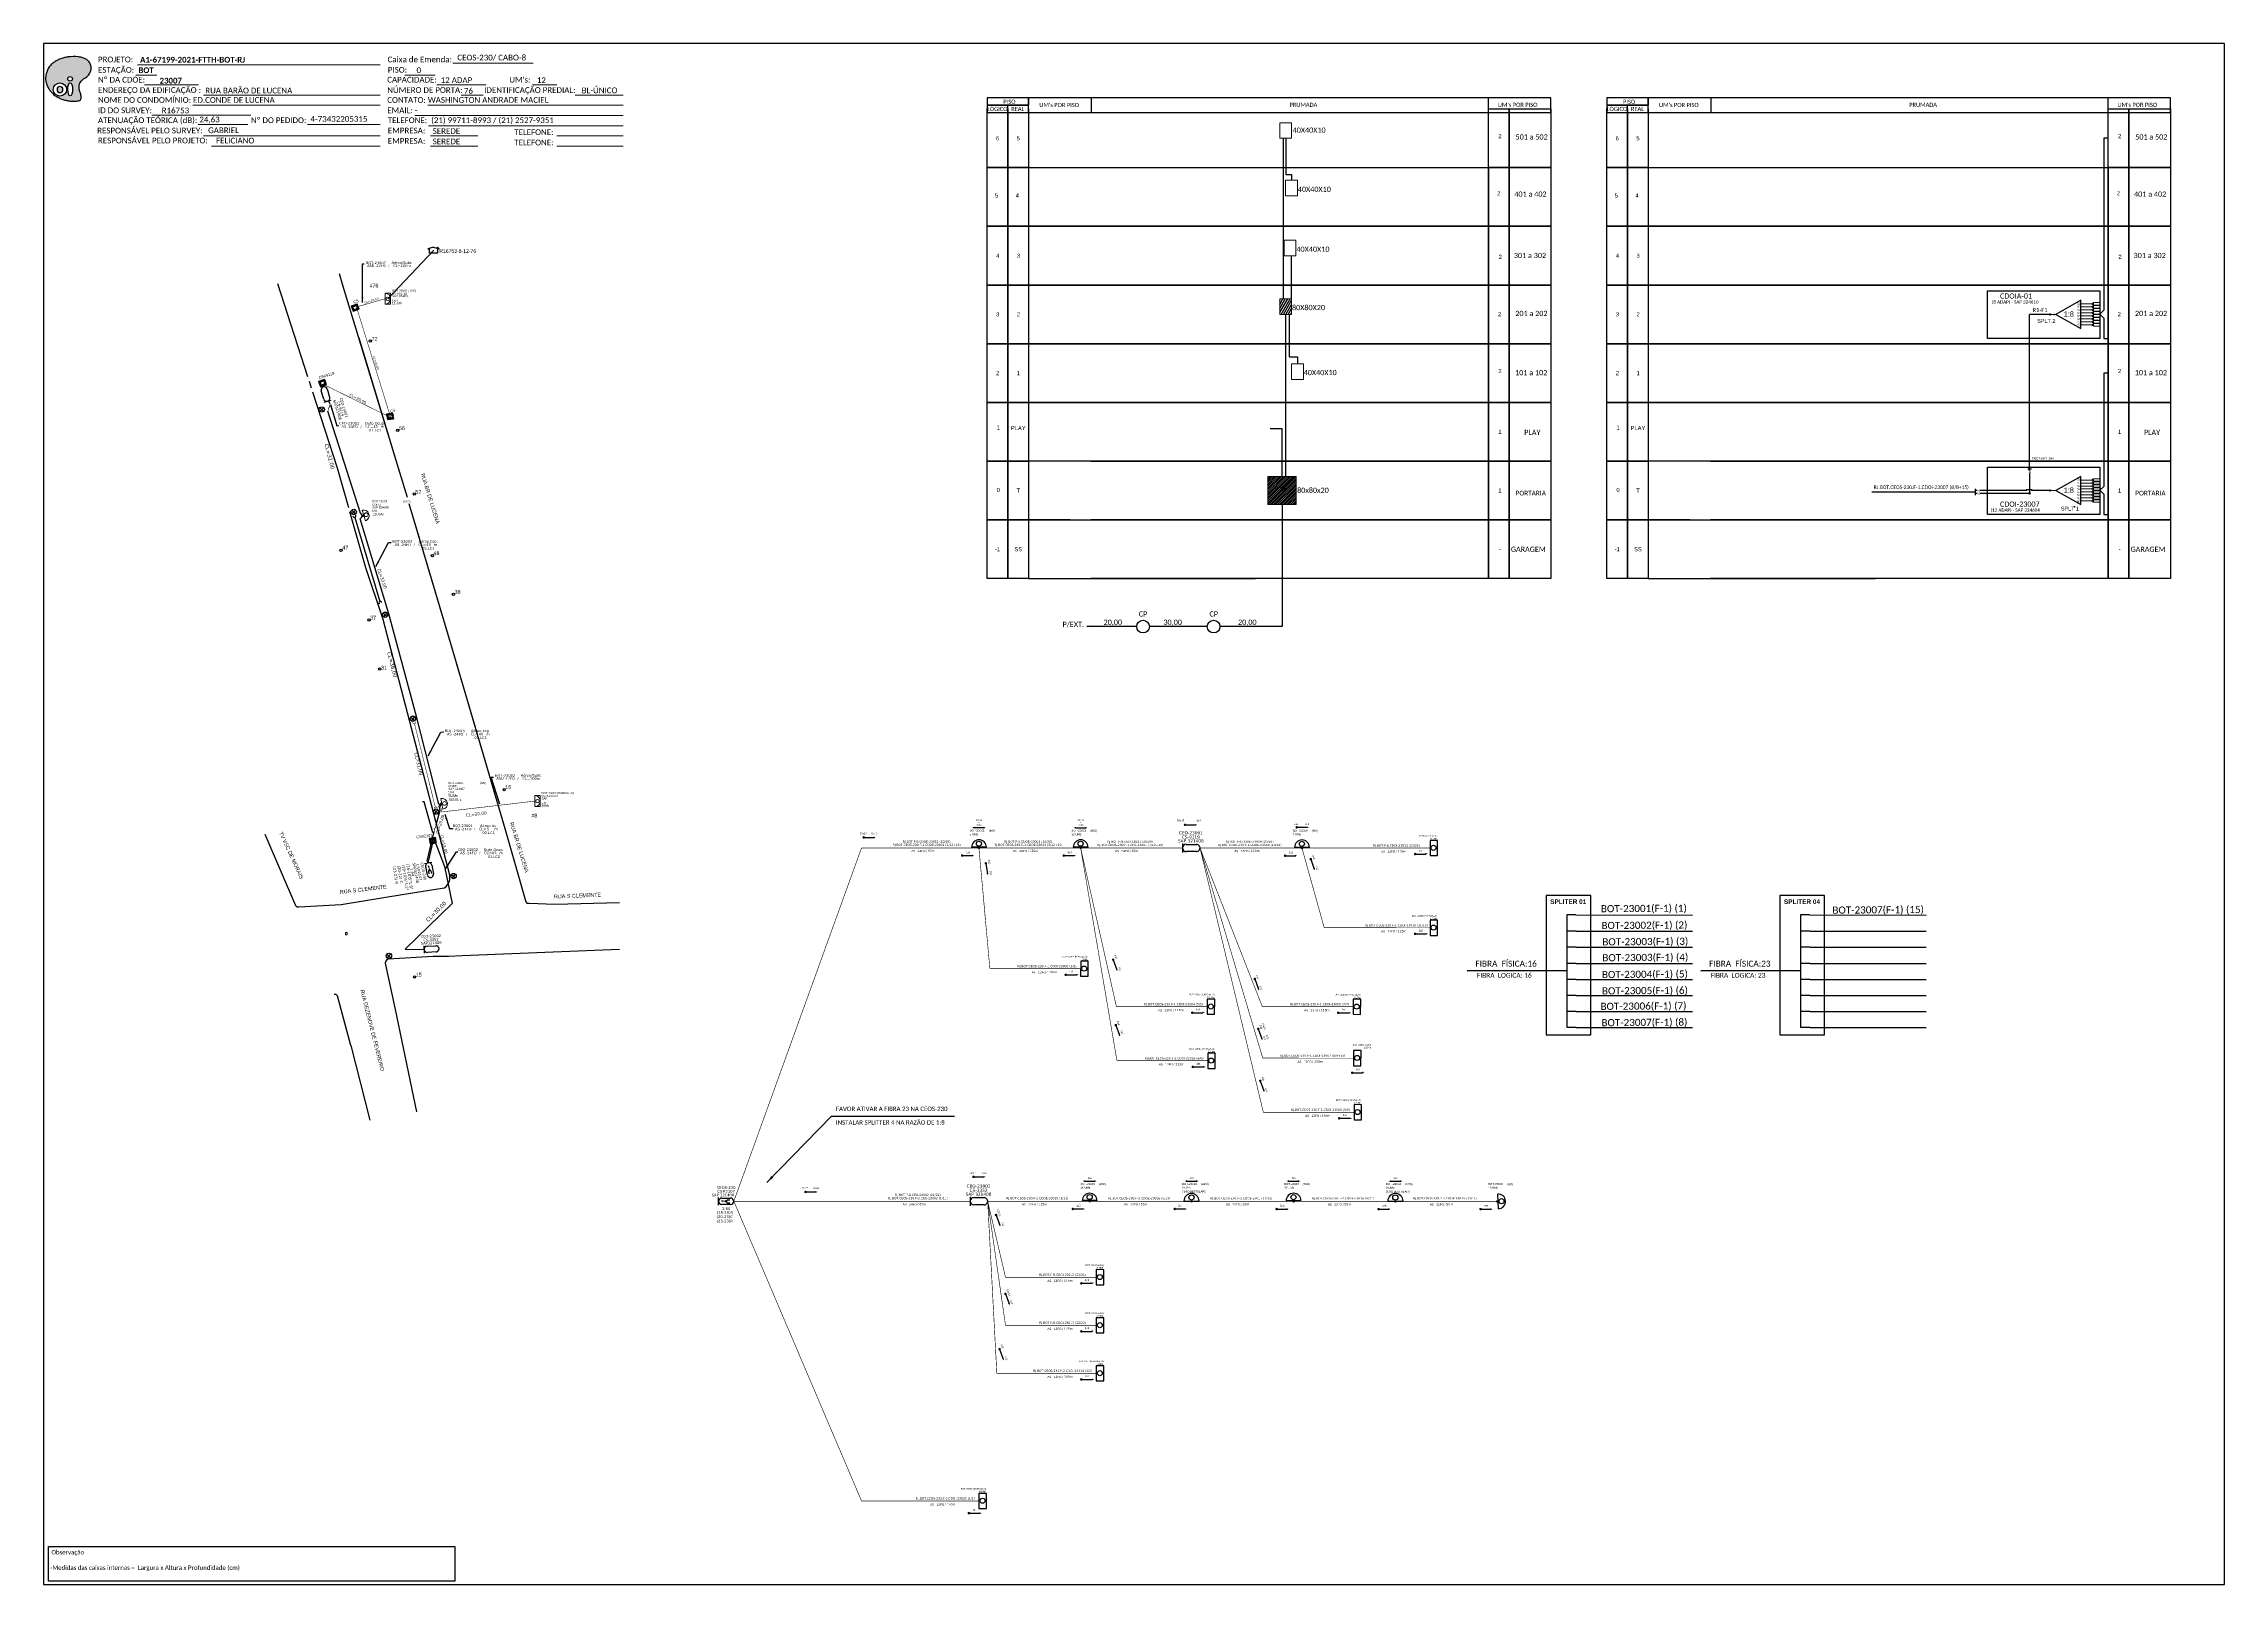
# Model space of a CAD drawing. Header units: metres. Extents: x -553 to 288, y 1114 to 1708.
import ezdxf
from ezdxf.enums import TextEntityAlignment as Align

# ---------------------------------------------------------------- set-up
doc = ezdxf.new("R2010")
doc.units = ezdxf.units.M
for name, color, linetype in [('10.1-Caixas Subterrâneas', 5, 'Continuous'), ('20.4-CEOS', 1, 'Continuous'), ('20.5-CEO', 1, 'Continuous'), ('Ancoragem Fachada', 7, 'Continuous'), ('CAP a instalar', 1, 'Continuous'), ('celulas gpon', 7, 'Continuous'), ('label_cabos', 7, 'Continuous'), ('locais', 7, 'Continuous'), ('Meio Fio', 7, 'Continuous'), ('NUMERAÇÃO', 7, 'Continuous'), ('Numeração Texto', 34, 'Continuous'), ('QUADRA', 7, 'Continuous'), ('SETA', 7, 'Continuous'), ('Subida Lateral', 5, 'Continuous'), ('surveys', 7, 'Continuous'), ('surveys legendas', 7, 'Continuous'), ("UM's", 1, 'Continuous'), ('UNIFILAR', 7, 'Continuous')]:
    doc.layers.add(name, color=color, linetype=linetype)
for name, color, linetype, lineweight in [("20.0-LEGENDA DOS CDO'S", 1, 'Continuous', 0), ('20.1-CDO_INTERIOR', 1, 'Continuous', 0), ('20.2-CDO_POSTE', 1, 'Continuous', 5), ('20.6-CORDOALHA_SUPORTE', 7, 'Continuous', 25), ('40.1-ETIQUETAS', 1, 'Continuous', 20), ('Segmento Logradouro Texto', 238, 'Continuous', 0)]:
    doc.layers.add(name, color=color, linetype=linetype, lineweight=lineweight)
doc.styles.add('ARIAL', font='arial.ttf')
doc.styles.add('DIGICADE', font='arial.ttf')
doc.styles.add('ROMANS', font='arial.ttf')
doc.styles.add('siredit', font='verdana.ttf')
doc.styles.get("Standard").update_dxf_attribs({"font": 'arial.ttf'})
doc.styles.add('WMF-Calibri0', font='calibri.ttf')
doc.styles.add('WMF-Calibri1', font='calibrib.ttf')
doc.linetypes.add('FENCELINE1', pattern='A,0.25,-0.1,[133,ltypeshp.shx,S=0.1,R=0,X=-0.1,Y=0],-0.1,1', length=1.45)
doc.dimstyles.new('CC', dxfattribs={"dimtxt": 1, "dimasz": 2, "dimexe": 0.18, "dimexo": 0.0625, "dimgap": 0.09, "dimtad": 0, "dimdec": 0, "dimrnd": 1, "dimzin": 0, "dimdsep": 46, "dimtxsty": 'siredit', "dimblk": 'NONE', "dimcen": 0, "dimse1": 1, "dimse2": 1, "dimsd1": 1, "dimsd2": 1, "dimclrt": 7, "dimadec": 0, "dimazin": 0, "dimtfac": 1, "dimtdec": 0, "dimtofl": 0, "dimtmove": 0, "dimatfit": 3, "dimfxl": 0, "dimtolj": 1, "dimtzin": 0, "dimarcsym": 0})
doc.dimstyles.get("Standard").update_dxf_attribs({"dimtxt": 0.18, "dimasz": 0.18, "dimexe": 0.18, "dimexo": 0.0625, "dimgap": 0.09, "dimtad": 0, "dimtih": 1, "dimtoh": 1, "dimdec": 4, "dimzin": 0, "dimdsep": 46, "dimtxsty": 'Standard', "dimcen": 0.09, "dimadec": 0, "dimazin": 0, "dimtfac": 1, "dimtdec": 4, "dimtofl": 0, "dimtmove": 0, "dimatfit": 3, "dimfxl": 0, "dimtolj": 1, "dimtzin": 0, "dimarcsym": 0})

# ---------------------------------------------------------------- blocks, each defined once
blk = doc.blocks.new('A$C64B91533')
at = {"color": 0}
for points in [[(0, 4.1), (23.1, 4.1), (23.1, 8.2), (0, 8.2)], [(0, 0), (23.1, 0), (23.1, 4.1), (0, 4.1)]]:
    blk.add_lwpolyline(points, close=True, dxfattribs=at)
for points in [[(11.6, 0), (11.6, 4.1)], [(23.1, 0), (314.5, 0), (314.5, 8.2), (23.1, 8.2), (23.1, 8.2), (23.1, 4.1)], [(58.2, 0), (58.2, 8.2)], [(279.8, 0), (279.8, 8.2)]]:
    blk.add_lwpolyline(points)
at = {"color": 0, "style": 'WMF-Calibri0'}
for s, p in [('  LÓGICO', (-1.6, 0.9)), ('     PISO', (5, 4.9)), ('    REAL', (10.2, 0.9)), ("UM's POR PISO", (29.1, 3.1)), ('PRUMADA', (168.7, 3.2)), ("UM's POR PISO", (284.9, 3.2))]:
    blk.add_text(s, height=2.3, dxfattribs=at).set_placement(p)
blk = doc.blocks.new('OI')
h = blk.add_hatch(color=40)
edge = h.paths.add_edge_path()
edge.add_spline(control_points=[(4.35, -0.67), (3.92, -0.99), (3.26, -1.5), (2.81, -2.59), (2.9, -3.5), (3.06, -4.27), (3.31, -4.85), (3.37, -5.39), (3.4, -5.88), (3.2, -6.4), (2.54, -6.61), (1.65, -6.63), (0.55, -6.67), (-0.56, -6.42), (-1.61, -6.14), (-2.77, -5.61), (-3.92, -4.77), (-4.89, -3.7), (-5.34, -2.65), (-5.6, -1.94), (-5.85, -0.96), (-5.71, 0.47), (-5.1, 2.02), (-4.14, 3.02), (-3.3, 3.61), (-2.37, 4.16), (-1.36, 4.44), (-0.56, 4.7), (0.79, 4.85), (2.24, 4.97), (3.79, 4.57), (4.67, 4.21), (5.44, 3.65), (5.76, 2.99), (6.03, 2.21), (6.01, 1.46), (5.72, 0.64), (5.31, 0.08), (4.88, -0.38), (4.51, -0.55), (4.35, -0.67)], knot_values=[0, 0, 0, 0, 1.60434, 2.417191, 3.427595, 4.282808, 4.776746, 5.304182, 5.888771, 6.258406, 6.858137, 7.79129, 8.986195, 10.124242, 11.187857, 12.242908, 13.953784, 15.414161, 16.515391, 17.349188, 17.675853, 19.552021, 21.515531, 22.568638, 23.63245, 24.621084, 25.782718, 26.745347, 27.142653, 29.870543, 31.004649, 31.921532, 32.709589, 33.801391, 34.042471, 35.192333, 35.971461, 36.628871, 37.254359, 37.836911, 37.836911, 37.836911, 37.836911], degree=3, periodic=0)
h.paths.add_polyline_path([(1.13, -0.87, -1), (-0.04, -0.87, -1)], flags=16)
edge = h.paths.add_edge_path(flags=16)
edge.add_ellipse((0.56, -3.59), major_axis=(-0.02, 1.71), ratio=0.361305, start_angle=0, end_angle=360)
h.paths.add_polyline_path([(-0.36, -3.62, -1), (-3.8, -3.62, -1)], flags=16)
edge = h.paths.add_edge_path(flags=0)
edge.add_ellipse((-2.08, -3.62), major_axis=(0, 0.885), ratio=0.758294, start_angle=0, end_angle=360)
at = {"color": 40}
for centre, radius in [((-2.08, -3.62), 1.72), ((0.54, -0.87), 0.587)]:
    blk.add_circle(centre, radius, dxfattribs=at)
blk.add_ellipse((-2.08, -3.62), major_axis=(0, 0.885), ratio=0.758294, start_param=-3.141592653589792, end_param=3.141592653589792, dxfattribs=at)
blk.add_ellipse((0.56, -3.59), major_axis=(-0.02, 1.71), ratio=0.361305, dxfattribs=at)
at = {"color": 40, "start_tangent": (-0.800898, -0.598801), "end_tangent": (-0.800898, -0.598801)}
blk.add_spline([(4.35, -0.67), (3.2, -1.78), (2.9, -2.54), (2.92, -3.55), (3.12, -4.38), (3.28, -4.85), (3.37, -5.37), (3.35, -5.95), (3.2, -6.29), (2.66, -6.55), (1.73, -6.63), (0.54, -6.62), (-0.58, -6.41), (-1.6, -6.11), (-2.56, -5.67), (-3.95, -4.67), (-4.89, -3.56), (-5.37, -2.56), (-5.64, -1.78), (-5.72, -1.46), (-5.63, 0.42), (-4.84, 2.22), (-4.13, 2.99), (-3.27, 3.62), (-2.4, 4.09), (-1.3, 4.47), (-0.37, 4.72), (0.02, 4.77), (2.75, 4.8), (3.85, 4.53), (4.69, 4.16), (5.31, 3.68), (5.85, 2.73), (5.93, 2.5), (5.94, 1.35), (5.67, 0.62), (5.29, 0.08), (4.84, -0.36), (4.35, -0.67)], degree=3, dxfattribs=at)
blk = doc.blocks.new('POLE_POLE')
at = {"color": 1}
for p, q in [((-0.0000033, 0.0000125), (0.0000083, 0.0000017)), ((0.0000079, 0.0000128), (-0.0000029, 0.0000013))]:
    blk.add_line(p, q, dxfattribs=at)
blk.add_circle((0.0000026, 0.0000072), 0.00000805, dxfattribs=at)
blk = doc.blocks.new('*U4')
at = {"color": 0}
blk.add_line((2.14, -0.58), (-2.1, -0.68), dxfattribs=at)
for centre, radius in [((0, 0.38), 0.733), ((0.03, -1.03), 0.393)]:
    blk.add_circle(centre, radius, dxfattribs=at)
blk.add_arc((0.02, -0.63), 2.12, 1.37817, 181.37817, dxfattribs=at)
blk = doc.blocks.new('Inst CDOE-16 CAIXA DIST OPT CDOE 48F_16D C_SPL_2_1_8')
at = {"layer": "20.0-LEGENDA DOS CDO'S", "color": 0, "style": 'ARIAL'}
for tag, p, height in [('1:XX', (-0.01, 1.7), 0.8), ('SAP', (0.12, 2.96), 0.8), ('CORDOALHA', (0.12, 4.02), 0.8), ('FID', (0.12, 5.25), 0.8), ('UMS', (0.14, 0.22), 1)]:
    blk.add_attdef(tag, p, '', height=height, rotation=0.11799, dxfattribs=at)
at = {"layer": "20.0-LEGENDA DOS CDO'S", "color": 0}
for tag, p, style, flags in [('ID_ATIVIDADE', (0.12, 6.47), 'ARIAL', 3), ('FATOR', (7.92, 6.47), 'ARIAL', 1), ('QTDE', (0.1, -1.17), 'DIGICADE', 3)]:
    blk.add_attdef(tag, p, '', height=0.8, rotation=0.11799, dxfattribs=dict(at, style=style, flags=flags))
at = {"layer": "20.0-LEGENDA DOS CDO'S", "color": 0, "style": 'ARIAL'}
blk.add_attdef('FIBRAS_UTILIZADAS', text='', height=0.8, rotation=0.11799, dxfattribs=at).set_placement((13.48, 5.26), align=Align.CENTER)
blk = doc.blocks.new('*U8')
at = {"color": 0}
blk.add_line((2.14, -0.58), (-2.1, -0.68), dxfattribs=at)
for centre, radius in [((0, 0.38), 0.733), ((0.03, -1.03), 0.393)]:
    blk.add_circle(centre, radius, dxfattribs=at)
blk.add_arc((0.02, -0.63), 2.12, 1.37817, 181.37817, dxfattribs=at)
blk = doc.blocks.new('Inst CDOE-8 CAIXA DIST OPT CDOE 48F_8D C_SPL OPTAP')
at = {"layer": "20.0-LEGENDA DOS CDO'S", "color": 0, "style": 'ARIAL'}
for tag, p, height in [('1:XX', (-0.01, 1.7), 0.8), ('SAP', (0.12, 2.96), 0.8), ('CORDOALHA', (0.12, 4.02), 0.8), ('FID', (0.12, 5.25), 0.8), ('UMS', (0.14, 0.22), 1)]:
    blk.add_attdef(tag, p, '', height=height, rotation=0.11799, dxfattribs=at)
at = {"layer": "20.0-LEGENDA DOS CDO'S", "color": 0}
for tag, p, style, flags in [('ID_ATIVIDADE', (0.12, 6.47), 'ARIAL', 3), ('FATOR', (7.92, 6.47), 'ARIAL', 1), ('QTDE', (0.23, -0.97), 'DIGICADE', 3)]:
    blk.add_attdef(tag, p, '', height=0.8, rotation=0.11799, dxfattribs=dict(at, style=style, flags=flags))
at = {"layer": "20.0-LEGENDA DOS CDO'S", "color": 0, "style": 'ARIAL'}
blk.add_attdef('FIBRAS_UTILIZADAS', text='', height=0.8, rotation=0.11799, dxfattribs=at).set_placement((13.48, 5.26), align=Align.CENTER)
blk = doc.blocks.new('Teste  FTTH')
at = {"color": 0, "lineweight": 0, "style": 'ROMANS'}
for tag, p in [('TESTE', (-2.3, -0.29)), ('QTDE', (0.21, -0.29))]:
    blk.add_attdef(tag, p, '', height=0.48, dxfattribs=at)
for tag, p, flags in [('FID', (-2.23, -1.25), 1), ('FATOR', (-2.23, -2.03), 3), ('ID_ATIVIDADE', (-2.23, -2.72), 3)]:
    blk.add_attdef(tag, p, '', height=0.48, dxfattribs=dict(at, flags=flags))
blk = doc.blocks.new('*X12')
at = {"color": 0, "linetype": 'Continuous'}
for p, q in [((-1.25, 0.34099), (-0.49099, 1.1)), ((-1.25, 0.517767), (-0.667767, 1.1)), ((-1.25, 0.694544), (-0.844544, 1.1)), ((-1.25, 0.87132), (-1.02132, 1.1)), ((-1.25, 1.048097), (-1.198097, 1.1)), ((-1.25, 0.164214), (-0.8035, 0.610714)), ((-1.25, -0.012563), (-0.8035, 0.433937)), ((-1.25, -0.18934), (-0.8035, 0.25716)), ((-1.25, -0.366117), (-0.8035, 0.080383)), ((-0.789214, 0.625), (-0.314214, 1.1)), ((-0.612437, 0.625), (-0.137437, 1.1)), ((-0.43566, 0.625), (0.03934, 1.1)), ((-0.258883, 0.625), (0.216117, 1.1)), ((-0.082107, 0.625), (0.392893, 1.1)), ((0.09467, 0.625), (0.56967, 1.1)), ((0.271447, 0.625), (0.746447, 1.1)), ((0.448223, 0.625), (0.923223, 1.1)), ((0.625, 0.625), (1.1, 1.1)), ((0.801777, 0.625), (1.25, 1.073223)), ((0.8035, 0.449947), (1.25, 0.896447)), ((0.8035, 0.27317), (1.25, 0.71967)), ((0.8035, 0.096393), (1.25, 0.542893)), ((0.8035, -0.080383), (1.25, 0.366117)), ((0.8035, -0.25716), (1.25, 0.18934)), ((0.8035, -0.433937), (1.25, 0.012563)), ((-1.25, -0.542893), (-0.8035, -0.096393)), ((-1.25, -0.71967), (-0.8035, -0.27317)), ((-1.25, -0.896447), (-0.8035, -0.449947)), ((-1.25, -1.073223), (-0.801777, -0.625)), ((-1.1, -1.1), (-0.625, -0.625)), ((-0.923223, -1.1), (-0.448223, -0.625)), ((-0.746447, -1.1), (-0.271447, -0.625)), ((-0.56967, -1.1), (-0.09467, -0.625)), ((-0.392893, -1.1), (0.082107, -0.625)), ((-0.216117, -1.1), (0.258883, -0.625)), ((-0.03934, -1.1), (0.43566, -0.625)), ((0.137437, -1.1), (0.612437, -0.625)), ((0.314214, -1.1), (0.789214, -0.625)), ((0.49099, -1.1), (1.25, -0.34099)), ((0.667767, -1.1), (1.25, -0.517767)), ((0.8035, -0.610714), (1.25, -0.164214)), ((0.844544, -1.1), (1.25, -0.694544)), ((1.02132, -1.1), (1.25, -0.87132)), ((1.198097, -1.1), (1.25, -1.048097))]:
    blk.add_line(p, q, dxfattribs=at)
blk = doc.blocks.new('MANHOLE_MQ')
at = {"color": 0, "linetype": 'Continuous'}
for p, q in [((0.0000062, 0.0000057), (-0.0000063, 0.0000057)), ((-0.0000063, 0.0000057), (-0.0000063, -0.0000053)), ((-0.000004, 0.0000033), (0.000004, 0.0000033)), ((-0.000004, -0.0000029), (-0.000004, 0.0000033)), ((0.000004, 0.0000033), (0.000004, -0.0000029)), ((0.0000062, -0.0000053), (0.0000062, 0.0000057)), ((-0.0000063, -0.0000053), (0.0000062, -0.0000053)), ((0.000004, -0.0000029), (-0.000004, -0.0000029)), ((0.000004, -0.0000029), (0.000004, -0.0000029))]:
    blk.add_line(p, q, dxfattribs=at)
at = {"color": 0, "linetype": 'Continuous', "xscale": 5e-06, "yscale": 5e-06, "zscale": 1e-05}
blk.add_blockref('*X12', (0, 0.0000002), dxfattribs=at)
blk = doc.blocks.new('CDOI_CT_DRT')
at = {"layer": '20.1-CDO_INTERIOR', "color": 8, "lineweight": 18}
blk.add_lwpolyline([(2.13, -2.13), (2.13, 2.12), (0, 2.12), (0, -2.13)], close=True, dxfattribs=at)
blk.add_circle((1.06, 0), 0.68, dxfattribs=at)
blk.add_arc((0, 0), 2.13, 269.97241, 89.97241, dxfattribs=at)
at = {"layer": "20.0-LEGENDA DOS CDO'S", "color": 8, "style": 'ARIAL'}
for tag, p in [('SURVEY', (2.61, 1.6)), ('SAP', (2.61, 0.61)), ('CDO_N', (2.61, 2.69)), ('1:XX', (2.6, -1.08)), ('UMS', (2.6, -2.09))]:
    blk.add_attdef(tag, p, '', height=0.8, rotation=359.97241, dxfattribs=at)
blk.add_attdef('FIBRAS_UTILIZADAS', text='', height=0.8, rotation=359.97241, dxfattribs=at).set_placement((10.32, 2.69), align=Align.CENTER)
blk = doc.blocks.new('*U24')
at = {"layer": '20.6-CORDOALHA_SUPORTE', "const_width": 0.139}
for points in [[(-20.84, -0.38, 1.175511), (-20.83, 0.47)], [(4.31, 0.47, 1.231752), (4.31, -0.38)]]:
    blk.add_lwpolyline(points, format="xyb", dxfattribs=at)
blk.add_lwpolyline([(-20.3, 0.04), (3.79, 0.04)], dxfattribs=at)
at = {"layer": '20.6-CORDOALHA_SUPORTE', "color": 0, "lineweight": 0, "style": 'ROMANS'}
blk.add_attdef('LANCE', text='', height=1, dxfattribs=at).set_placement((-0.54, -2.21), align=Align.RIGHT)
for tag, p, flags in [('FATOR', (-5.2, -4.44), 3), ('ID_ATIVIDADE', (-5.2, -6.67), 3), ('FID', (-5.2, -8.9), 1)]:
    blk.add_attdef(tag, p, '', height=1, dxfattribs=dict(at, flags=flags))
at = {"layer": '20.6-CORDOALHA_SUPORTE', "color": 0, "style": 'siredit'}
blk.add_attdef('QTDE', (-0.54, -2.21), '', height=1, rotation=359.69001, dxfattribs=at)
blk = doc.blocks.new('_None')
blk = doc.blocks.new('LEGENDA DOS CABOS')
at = {"layer": 'label_cabos', "color": 0, "style": 'siredit'}
for tag, p in [('TIPO_CABO', (2.74, 0.52)), ('ID', (4.24, 1.63)), ('CABO', (6.16, 0.47)), ('/', (9.19, 0.47)), ('METROS', (14.36, 0.47)), ('XX', (14.31, 1.67))]:
    blk.add_attdef(tag, text='', height=1, rotation=359.69001, dxfattribs=at).set_placement(p, align=Align.MIDDLE_CENTER)
blk = doc.blocks.new('Inst CB ESP CFOA-SM-AS-80-TS-24')
at = {"layer": 'label_cabos', "color": 0, "style": 'siredit'}
for tag, flags, p in [('ID_ATIVIDADE', 3, (1.31, 2.67)), ('FATOR', 1, (11.56, 2.55))]:
    blk.add_attdef(tag, text='', height=1, rotation=359.69001, dxfattribs=dict(at, flags=flags)).set_placement(p, align=Align.MIDDLE_CENTER)
for tag, p in [('TIPO_CABO', (1.76, 0)), ('DESTINO_CABO', (3.13, 1.26)), ('CABO', (4.69, -0.05)), ('/', (7.71, -0.05)), ('LANCE', (10.81, 0)), ('TIPO_CABO', (13.11, 1.24)), ('UND', (15.96, 0)), ('FID', (13.15, -1.41))]:
    blk.add_attdef(tag, text='', height=1, rotation=359.69001, dxfattribs=at).set_placement(p, align=Align.MIDDLE_CENTER)
blk.add_attdef('QTDE', (12.43, -0.47), '', height=1, rotation=359.69001, dxfattribs=at)
blk = doc.blocks.new('Inst CB DT OCUP CFOA-SM-AS-80-TS-24')
at = {"layer": 'label_cabos', "color": 0, "style": 'siredit'}
for tag, flags, p in [('ID_ATIVIDADE', 3, (1.31, 2.67)), ('FATOR', 1, (11.56, 2.55))]:
    blk.add_attdef(tag, text='', height=1, rotation=359.69001, dxfattribs=dict(at, flags=flags)).set_placement(p, align=Align.MIDDLE_CENTER)
for tag, p in [('TIPO_CABO', (1.76, 0)), ('DESTINO_CABO', (3.13, 1.26)), ('CABO', (4.69, -0.05)), ('/', (7.71, -0.05)), ('LANCE', (10.91, 0)), ('TIPO_CABO', (13.11, 1.24)), ('UND', (15.96, 0)), ('FID', (13.15, -1.41))]:
    blk.add_attdef(tag, text='', height=1, rotation=359.69001, dxfattribs=at).set_placement(p, align=Align.MIDDLE_CENTER)
blk.add_attdef('QTDE', (12.43, -0.47), '', height=1, rotation=359.69001, dxfattribs=at)
blk = doc.blocks.new('Inst CB AS CFOA-SM-AS-80-TS-24')
at = {"layer": 'label_cabos', "color": 0, "style": 'siredit'}
for tag, flags, p in [('ID_ATIVIDADE', 3, (1.31, 2.67)), ('FATOR', 1, (11.56, 2.55))]:
    blk.add_attdef(tag, text='', height=1, rotation=359.69001, dxfattribs=dict(at, flags=flags)).set_placement(p, align=Align.MIDDLE_CENTER)
for tag, p in [('TIPO_CABO', (1.76, 0)), ('DESTINO_CABO', (3.13, 1.26)), ('CABO', (4.69, -0.05)), ('/', (7.71, -0.05)), ('LANCE', (10.81, 0)), ('TIPO_CABO', (13.11, 1.24)), ('UND', (15.96, 0)), ('FID', (13.15, -1.41))]:
    blk.add_attdef(tag, text='', height=1, rotation=359.69001, dxfattribs=at).set_placement(p, align=Align.MIDDLE_CENTER)
blk.add_attdef('QTDE', (12.43, -0.47), '', height=1, rotation=359.69001, dxfattribs=at)
blk = doc.blocks.new('*U34')
at = {"layer": '20.4-CEOS', "color": 7, "style": 'siredit'}
for tag, p in [('FIBRAS_SPLITTER', (0, 0)), ('FIBRAS_TOP_C', (0, -4.13)), ('RESERVA_FINAIS', (0, -5.46))]:
    blk.add_attdef(tag, p, '', height=1.01, dxfattribs=at)
for tag, p, flags in [('ID_ATIVIDADE', (0, -6.77), 3), ('FATOR', (0, -8.09), 1), ('QTDE', (0, -9.4), 1), ('FID', (0, -10.71), 1)]:
    blk.add_attdef(tag, p, '', height=1.01, dxfattribs=dict(at, flags=flags))
blk = doc.blocks.new('*U36')
at = {"layer": '20.4-CEOS', "color": 7, "style": 'siredit'}
for tag, p in [('FIBRAS_SPLITTER', (0, 0)), ('FIBRAS_TOP_C', (0, -4.13)), ('RESERVA_FINAIS', (0, -5.46))]:
    blk.add_attdef(tag, p, '', height=1.01, dxfattribs=at)
for tag, p, flags in [('ID_ATIVIDADE', (0, -6.77), 3), ('FATOR', (0, -8.09), 1), ('QTDE', (0, -9.4), 1), ('FID', (0, -10.71), 1)]:
    blk.add_attdef(tag, p, '', height=1.01, dxfattribs=dict(at, flags=flags))
blk = doc.blocks.new('CEOS_RP_CT_DRT')
at = {"layer": '20.4-CEOS', "color": 0}
for p, q in [((-4.54, 1.19), (-1.19, 1.19)), ((-1.19, -1.19), (-4.54, -1.19))]:
    blk.add_line(p, q, dxfattribs=at)
for points in [[(-5.73, -1.43), (-5.73, 1.44)], [(-3.79, 0), (-4.59, 0)], [(-2.47, 0.48), (-1.45, 0.48)], [(-2.47, -0.52), (-1.45, -0.52)]]:
    blk.add_lwpolyline(points, dxfattribs=at)
blk.add_lwpolyline([(-3.79, 0, 0, 1.47, 0), (-2.41, 0, 1.47, 1.47, 0)], format="xyseb", dxfattribs=at)
for centre, start, end in [((-4.54, 0), 90, 270), ((-1.19, 0), 270, 90)]:
    blk.add_arc(centre, 1.19, start, end, dxfattribs=at)
at = {"layer": '20.4-CEOS', "color": 7, "style": 'siredit'}
for tag, p in [('Nº_DA_CEOS', (-2.86, 5.6)), ('LOCAL', (-2.86, 4.24)), ('SAP', (-2.86, 2.78)), ('RACIO_SPLITAGEM', (-2.86, -1.88)), ('FIBRAS_SPLITTER', (-2.86, -3.58)), ('RESERVA_FINAIS', (-2.86, -6.39)), ('FIBRAS_TOP_C', (-2.86, -5.08))]:
    blk.add_attdef(tag, text='', height=1.01, dxfattribs=at).set_placement(p, align=Align.TOP_CENTER)
blk = doc.blocks.new('ETIQUETA_RS5F')
at = {"layer": '40.1-ETIQUETAS', "color": 0, "style": 'siredit'}
blk.add_text('/', height=1.5, dxfattribs=at).set_placement((1.5, -2), align=Align.MIDDLE_RIGHT)
for tag, p in [('ETIQUETA_R_SECUNDARIA', (1.2, 2.1)), ('ETIQUETA_R_PRIMARIA', (1.2, 4.1)), ('F_ATIVAS/F_MORTAS', (1.1, -4.2))]:
    blk.add_attdef(tag, text='', height=1.5, dxfattribs=at).set_placement(p, align=Align.MIDDLE_CENTER)
for tag, p in [('TIPO_CABO', (-6.6, -2.1)), ('CAP_CABO', (0.4, -2.1))]:
    blk.add_attdef(tag, text='', height=1.5, dxfattribs=at).set_placement(p, align=Align.MIDDLE_RIGHT)
for tag, p in [('FUSÃO_1', (0.8, -8.4)), ('FUSÃO_2', (0.8, -10.6)), ('FUSÃO_3', (0.8, -12.9)), ('FUSÃO_4', (0.8, -15.1)), ('FUSÃO_5', (0.8, -17.2))]:
    blk.add_attdef(tag, text='', height=1.5, dxfattribs=at).set_placement(p, align=Align.CENTER)
blk.add_attdef('METROS', text='', height=1.5, dxfattribs=at).set_placement((2.1, -2), align=Align.MIDDLE_LEFT)
blk = doc.blocks.new('SAN')
at = {"layer": 'SETA'}
blk.add_lwpolyline([(-2.6, 0), (6, 0)], dxfattribs=at)
for points in [[(-2.1, -0.7), (-3.9, 0), (-2.1, 0.7)], [(5.3, 0.7), (7.2, 0), (5.3, -0.7)]]:
    blk.add_solid(points, dxfattribs=at)
blk = doc.blocks.new('CDOE-TEXTO PADRÃO')
at = {"layer": "20.0-LEGENDA DOS CDO'S", "color": 0, "style": 'ARIAL'}
for tag, p in [('CDO_N', (0.5, 7.4)), ('CORDOALHA', (0.5, 4.3)), ('SAP', (0.5, 1.7)), ('SPLITER_1', (0.6, -0.9)), ('SPLITER_2', (0.6, -3.5)), ('(XX-XX_F)S', (0.5, -8.3)), ('(XX-XX_L)S', (0.5, -10.8)), ('UMS', (0.5, -13.1))]:
    blk.add_attdef(tag, p, '', height=1.7, rotation=0.118, dxfattribs=at)
blk.add_attdef('FIBRAS_UTILIZADAS', text='', height=1.7, rotation=0.118, dxfattribs=at).set_placement((19.8, 7.4), align=Align.CENTER)
blk = doc.blocks.new('CEO_CT_DRT')
at = {"layer": '20.5-CEO', "color": 0}
for p, q in [((-1.56, 1.26), (1.8, 1.26)), ((1.8, -1.13), (-1.56, -1.13))]:
    blk.add_line(p, q, dxfattribs=at)
blk.add_lwpolyline([(-2.75, 1.51), (-2.75, -1.38)], dxfattribs=at)
for centre, start, end in [((-1.56, 0.07), 90, 270), ((1.8, 0.07), 270, 90)]:
    blk.add_arc(centre, 1.2, start, end, dxfattribs=at)
at = {"layer": '20.5-CEO', "color": 7, "style": 'siredit'}
for tag, p in [('CEO_Nº', (0.12, 5.61)), ('LOCAL', (0.12, 4.23)), ('SAP', (0.12, 2.97)), ('FIBRAS_RESERVA', (0.12, -1.94))]:
    blk.add_attdef(tag, text='', height=1.01, dxfattribs=at).set_placement(p, align=Align.TOP_CENTER)
blk = doc.blocks.new('SURVEY_SURVEY')
for p, q in [((0, 0.0000127), (-0.0000126, 0.000009)), ((-0.0000126, 0.000009), (-0.0000086, 0.000009)), ((-0.0000086, 0), (-0.0000086, 0.000009)), ((0.0000086, 0), (-0.0000086, 0)), ((0, 0.0000127), (0.0000126, 0.000009)), ((0.0000084, 0.0000132), (0.0000098, 0.0000132)), ((0.0000084, 0.0000103), (0.0000084, 0.0000132)), ((0.0000126, 0.000009), (0.0000086, 0.000009)), ((0.0000086, 0.000009), (0.0000086, 0)), ((0.0000098, 0.0000132), (0.0000098, 0.0000099))]:
    blk.add_line(p, q)
blk = doc.blocks.new('SPLT_1-8_SC-APC')
at = {"color": 1, "lineweight": 0}
blk.add_lwpolyline([(-17.04, -7.55), (-19.26, -7.55)], dxfattribs=at)
at = {"color": 1}
blk.add_lwpolyline([(-7.37, -2.1), (-17.04, -7.55), (-7.37, -13), (-7.37, -2.1)], dxfattribs=at)
at = {"color": 3, "lineweight": 0}
for points in [[(-2.99, -3.51), (-7.37, -3.51)], [(-7.37, -4.66), (-2.99, -4.66)], [(-7.37, -5.82), (-2.99, -5.82)], [(-7.37, -6.97), (-2.99, -6.97)], [(-7.37, -8.12), (-2.99, -8.12)], [(-2.41, -3.02), (-2.41, -4)], [(-2.41, -3.02), (0, -3.02)], [(-2.41, -4), (0, -4)], [(-2.41, -4.17), (-2.41, -5.16)], [(-2.41, -4.17), (0, -4.17)], [(-2.41, -5.16), (0, -5.16)], [(-2.41, -5.32), (-2.41, -6.31)], [(-2.41, -5.32), (0, -5.32)], [(-2.41, -6.31), (0, -6.31)], [(-2.41, -6.48), (-2.41, -7.46)], [(-2.41, -6.48), (0, -6.48)], [(-2.41, -7.46), (0, -7.46)], [(-2.41, -7.63), (-2.41, -8.62)], [(-2.41, -7.63), (0, -7.63)], [(-7.37, -9.28), (-2.99, -9.28)], [(-7.37, -10.43), (-2.99, -10.43)], [(-7.37, -11.58), (-2.99, -11.58)], [(-2.41, -8.62), (0, -8.62)], [(-2.41, -8.78), (-2.41, -9.77)], [(-2.41, -8.78), (0, -8.78)], [(-2.41, -9.77), (0, -9.77)], [(-2.41, -9.94), (-2.41, -10.92)], [(-2.41, -9.94), (0, -9.94)], [(-2.41, -10.92), (0, -10.92)], [(-2.41, -11.09), (-2.41, -12.08)], [(-2.41, -11.09), (0, -11.09)], [(-2.41, -12.08), (0, -12.08)]]:
    blk.add_lwpolyline(points, dxfattribs=at)
for points in [[(-2.99, -3.22), (-2.41, -3.22), (-2.41, -3.8), (-2.99, -3.8)], [(-2.99, -4.38), (-2.41, -4.38), (-2.41, -4.95), (-2.99, -4.95)], [(-2.99, -5.53), (-2.41, -5.53), (-2.41, -6.1), (-2.99, -6.1)], [(-2.99, -6.68), (-2.41, -6.68), (-2.41, -7.26), (-2.99, -7.26)], [(-2.99, -7.84), (-2.41, -7.84), (-2.41, -8.41), (-2.99, -8.41)], [(-2.99, -8.99), (-2.41, -8.99), (-2.41, -9.56), (-2.99, -9.56)], [(-2.99, -10.14), (-2.41, -10.14), (-2.41, -10.72), (-2.99, -10.72)], [(-2.99, -11.3), (-2.41, -11.3), (-2.41, -11.87), (-2.99, -11.87)]]:
    blk.add_lwpolyline(points, close=True, dxfattribs=at)
at = {"color": 1, "style": 'ARIAL'}
for s, height, p in [('1:8', 2, (-13.91, -8.4)), ('S1', 0.75, (-8.74, -3.78)), ('S2', 0.75, (-8.74, -4.97)), ('S3', 0.75, (-8.74, -6.18)), ('S4', 0.75, (-8.74, -7.36)), ('S5', 0.75, (-8.74, -8.57)), ('S6', 0.75, (-8.74, -9.69)), ('S7', 0.75, (-8.74, -10.78)), ('S8', 0.75, (-8.74, -11.9))]:
    blk.add_text(s, height=height, dxfattribs=at).set_placement(p)
blk = doc.blocks.new('SPLITTER_')
blk.add_point((0, 0))
at = {"style": 'ARIAL', "flags": 4}
blk.add_attdef('SPLT', (0, -3.26), '', height=1.5, dxfattribs=at)

msp = doc.modelspace()

# ---------------------------------------------------------------- hatches: boundary and pattern name
h = msp.add_hatch()
h.set_pattern_fill('ANSI31', color=1, scale=0.25, angle=15, style=0)
h.paths.add_polyline_path([(-71.67, 1609.95), (-76.24, 1609.95), (-76.24, 1603.99), (-71.67, 1603.99)])
h.paths.add_polyline_path([(-71.91, 1605.09), (-58.28, 1605.09), (-58.28, 1608.14), (-71.91, 1608.14)], flags=9)
h = msp.add_hatch(color=3)
h.dxf.hatch_style = 1
edge = h.paths.add_edge_path()
edge.add_arc((220.75, 1603.99), 0.256, 0, 360)
h = msp.add_hatch()
h.set_pattern_fill('ANSI31', color=1, scale=0.16, style=0)
h.set_pattern_definition([(45, (41.69293, 1538.10245), (-0.3592102, 0.3592102), [])])
h.paths.add_polyline_path([(-69.89, 1541.55), (-80.82, 1541.55), (-80.82, 1530.63), (-69.89, 1530.63)])
h.paths.add_polyline_path([(-78.31, 1535.35), (-73.36, 1535.35), (-73.36, 1538.05), (-78.31, 1538.05)], flags=24)
h = msp.add_hatch(color=3)
h.dxf.hatch_style = 1
edge = h.paths.add_edge_path()
edge.add_arc((212.82, 1534.95), 0.256, 0, 360)
h = msp.add_hatch(color=3)
h.dxf.hatch_style = 1
edge = h.paths.add_edge_path()
edge.add_arc((220.75, 1536.09), 0.256, 0, 360)

# ---------------------------------------------------------------- linework, layer by layer
for p, q in [((-189.11, 1547.41), (-181.11, 1547.41)), ((-189.11, 1524.77), (-189.11, 1547.41)), ((-181.11, 1547.41), (-181.11, 1524.77)), ((-181.11, 1547.41), (-173.11, 1547.41)), ((-181.11, 1524.77), (-181.11, 1547.41)), ((-173.11, 1547.41), (-173.11, 1524.77)), ((-157.11, 1547.41), (-173.11, 1547.41)), ((-173.11, 1547.41), (-173.11, 1524.77)), ((49.87, 1547.41), (57.87, 1547.41)), ((49.87, 1524.77), (49.87, 1547.41)), ((57.87, 1547.41), (57.87, 1524.77)), ((57.87, 1547.41), (65.87, 1547.41)), ((57.87, 1524.77), (57.87, 1547.41)), ((65.87, 1547.41), (65.87, 1524.77)), ((81.87, 1547.41), (65.87, 1547.41)), ((65.87, 1547.41), (65.87, 1524.77)), ((-189.11, 1524.77), (-181.11, 1524.77)), ((-189.11, 1502.14), (-189.11, 1524.77)), ((-181.11, 1524.77), (-189.11, 1524.77)), ((-181.11, 1524.77), (-181.11, 1502.14)), ((-181.11, 1524.77), (-173.11, 1524.77)), ((-181.11, 1502.14), (-181.11, 1524.77)), ((-173.11, 1524.77), (-181.11, 1524.77)), ((-173.11, 1524.77), (-173.11, 1502.14)), ((-157.11, 1524.77), (-173.11, 1524.77)), ((-173.11, 1524.77), (-173.11, 1502.14)), ((-173.11, 1524.77), (-157.11, 1524.77)), ((49.87, 1524.77), (57.87, 1524.77)), ((49.87, 1502.14), (49.87, 1524.77)), ((57.87, 1524.77), (49.87, 1524.77)), ((57.87, 1524.77), (57.87, 1502.14)), ((57.87, 1524.77), (65.87, 1524.77)), ((57.87, 1502.14), (57.87, 1524.77)), ((65.87, 1524.77), (57.87, 1524.77)), ((65.87, 1524.77), (65.87, 1502.14)), ((81.87, 1524.77), (65.87, 1524.77)), ((65.87, 1524.77), (65.87, 1502.14)), ((65.87, 1524.77), (81.87, 1524.77)), ((-181.11, 1502.14), (-189.11, 1502.14)), ((-173.11, 1502.14), (-181.11, 1502.14)), ((-173.11, 1502.14), (-85.56, 1502.14)), ((57.87, 1502.14), (49.87, 1502.14)), ((65.87, 1502.14), (57.87, 1502.14)), ((65.87, 1502.14), (153.42, 1502.14))]:
    msp.add_line(p, q)
at = {"color": 7}
for p, q in [((-189.41, 1398.56), (-195.12, 1398.56)), ((-150.19, 1398.55), (-155.9, 1398.55)), ((-64.85, 1398.52), (-70.56, 1398.52)), ((-146.72, 1262.32), (-152.43, 1262.32)), ((-68.1, 1262.29), (-73.81, 1262.29)), ((8.09, 1259.17), (7.78, 1264.87))]:
    msp.add_line(p, q, dxfattribs=at)
at = {"color": 7, "linetype": 'Continuous'}
for p, q in [((34.4, 1372.44), (34.4, 1329.02)), ((37.92, 1372.44), (34.4, 1372.44)), ((124.54, 1372.44), (124.54, 1329.02)), ((128.06, 1372.44), (124.54, 1372.44)), ((38.1, 1366.16), (34.58, 1366.16)), ((128.24, 1366.16), (124.72, 1366.16)), ((38.1, 1359.97), (34.58, 1359.97)), ((128.24, 1359.97), (124.72, 1359.97)), ((30.75, 1351.02), (34.39, 1351.02)), ((38.1, 1353.75), (34.58, 1353.75)), ((38.1, 1347.58), (34.58, 1347.58)), ((120.89, 1351.02), (124.53, 1351.02)), ((128.24, 1353.75), (124.72, 1353.75)), ((128.24, 1347.58), (124.72, 1347.58)), ((38.1, 1341.42), (34.58, 1341.42)), ((128.24, 1341.42), (124.72, 1341.42)), ((38.1, 1335.23), (34.58, 1335.23)), ((38.1, 1329.05), (34.58, 1329.05)), ((128.24, 1335.23), (124.72, 1335.23)), ((128.24, 1329.05), (124.72, 1329.05))]:
    msp.add_line(p, q, dxfattribs=at)
at = {"color": 10, "linetype": 'Continuous'}
for p, q in [((37.92, 1372.44), (82.86, 1372.43)), ((128.06, 1372.44), (173, 1372.43)), ((38.1, 1366.16), (82.86, 1366.15)), ((128.24, 1366.16), (173, 1366.15)), ((38.1, 1359.98), (82.86, 1359.97)), ((128.24, 1359.98), (173, 1359.97)), ((38.1, 1353.76), (82.86, 1353.75)), ((38.1, 1347.6), (82.86, 1347.58)), ((128.24, 1353.76), (173, 1353.75)), ((128.24, 1347.6), (173, 1347.58)), ((38.1, 1341.43), (82.86, 1341.42)), ((128.24, 1341.43), (173, 1341.42)), ((38.1, 1335.24), (82.86, 1335.23)), ((38.1, 1329.05), (82.86, 1329.04)), ((128.23, 1329.05), (173, 1329.04)), ((128.24, 1335.24), (173, 1335.23))]:
    msp.add_line(p, q, dxfattribs=at)
at = {"color": 1, "linetype": 'Continuous', "lineweight": 60}
for p, q in [((30.75, 1351.02), (-4.03, 1350.91)), ((120.89, 1351.02), (86.11, 1350.91))]:
    msp.add_line(p, q, dxfattribs=at)
at = {"color": 7}
for points in [[(-552.97, 1114.37), (288.03, 1114.37), (288.03, 1708.37), (-552.97, 1708.37)], [(-18.31, 1395.34), (-15.41, 1395.32), (-15.37, 1401.19), (-18.28, 1401.2)], [(26.43, 1326.23), (43.71, 1326.23), (43.71, 1379.89), (26.43, 1379.89)], [(116.57, 1326.23), (133.85, 1326.23), (133.85, 1379.89), (116.57, 1379.89)], [(-147.05, 1229.85), (-144.14, 1229.83), (-144.11, 1235.69), (-147.01, 1235.71)], [(-147.05, 1211.33), (-144.14, 1211.31), (-144.11, 1217.17), (-147.01, 1217.19)]]:
    msp.add_lwpolyline(points, close=True, dxfattribs=at)
at = {"lineweight": 0}
for points in [[(-516.75, 1700.25), (-423.24, 1700.25)], [(-395.13, 1700.86), (-364.2, 1700.86)], [(-517.38, 1696.22), (-509.32, 1696.22)], [(-413.65, 1696.27), (-401.98, 1696.27)], [(-401.28, 1692.44), (-382.34, 1692.44)], [(-495.45, 1684.63), (-423.24, 1684.63)], [(-491.25, 1688.46), (-423.24, 1688.46)], [(-404.83, 1684.63), (-329.47, 1684.63)], [(-511.25, 1680.85), (-473.04, 1680.85)], [(-409.8, 1680.64), (-329.47, 1680.64)], [(-404.53, 1676.66), (-329.47, 1676.66)]]:
    msp.add_lwpolyline(points, dxfattribs=at)
at = {"color": 7, "lineweight": 0}
for points in [[(-514.11, 1692.44), (-493.22, 1692.44)], [(-364.43, 1692.44), (-354.99, 1692.44)], [(-391.95, 1688.46), (-383.4, 1688.46)], [(-348.01, 1688.46), (-329.51, 1688.46)], [(-493.36, 1677.2), (-474.27, 1677.2)], [(-451.23, 1677.2), (-423.21, 1677.2)], [(-491.25, 1672.83), (-423.24, 1672.83)], [(-488.19, 1668.84), (-423.24, 1668.84)], [(-403.78, 1672.83), (-385.56, 1672.83)], [(-403.78, 1668.84), (-385.56, 1668.84)], [(-355.04, 1672.83), (-329.47, 1672.83)], [(-355.04, 1668.84), (-329.47, 1668.84)]]:
    msp.add_lwpolyline(points, dxfattribs=at)
for points in [[(-181.11, 1683.2), (-181.11, 1660.57), (-189.11, 1660.57), (-189.11, 1683.2)], [(-173.11, 1683.2), (-173.11, 1660.57), (-181.11, 1660.57), (-181.11, 1683.2)], [(57.87, 1683.2), (57.87, 1660.57), (49.87, 1660.57), (49.87, 1683.2)], [(65.87, 1683.2), (65.87, 1660.57), (57.87, 1660.57), (57.87, 1683.2)], [(-173.11, 1660.57), (4.26, 1660.57), (4.26, 1637.94), (-173.11, 1637.94)], [(65.87, 1660.57), (243.24, 1660.57), (243.24, 1637.94), (65.87, 1637.94)], [(-173.11, 1637.94), (4.26, 1637.94), (4.26, 1615.3), (-173.11, 1615.3)], [(65.87, 1637.94), (243.24, 1637.94), (243.24, 1615.3), (65.87, 1615.3)], [(-173.11, 1615.3), (4.26, 1615.3), (4.26, 1592.67), (-173.11, 1592.67)], [(65.87, 1615.3), (243.24, 1615.3), (243.24, 1592.67), (65.87, 1592.67)], [(-173.11, 1592.67), (4.26, 1592.67), (4.26, 1570.04), (-173.11, 1570.04)], [(65.87, 1592.67), (243.24, 1592.67), (243.24, 1570.04), (65.87, 1570.04)], [(-173.11, 1570.04), (4.26, 1570.04), (4.26, 1547.41), (-149.11, 1547.41)], [(65.87, 1570.04), (243.24, 1570.04), (243.24, 1547.41), (89.86, 1547.41)], [(-149.11, 1547.41), (-157.11, 1547.41)], [(-149.11, 1547.41), (4.26, 1547.41), (4.26, 1524.77), (-149.11, 1524.77)], [(89.86, 1547.41), (81.87, 1547.41)], [(89.86, 1547.41), (243.24, 1547.41), (243.24, 1524.77), (89.86, 1524.77)], [(-157.11, 1524.77), (-149.11, 1524.77)], [(-149.11, 1524.77), (4.26, 1524.77), (4.26, 1502.14), (-149.11, 1502.14)], [(81.87, 1524.77), (89.86, 1524.77)], [(89.86, 1524.77), (243.24, 1524.77), (243.24, 1502.14), (89.86, 1502.14)]]:
    msp.add_lwpolyline(points)
for points in [[(4.26, 1683.2), (12.26, 1683.2), (12.26, 1660.57), (4.26, 1660.57)], [(12.26, 1683.2), (28.25, 1683.2), (28.25, 1660.57), (12.26, 1660.57)], [(243.24, 1683.2), (251.24, 1683.2), (251.24, 1660.57), (243.24, 1660.57)], [(251.24, 1683.2), (267.23, 1683.2), (267.23, 1660.57), (251.24, 1660.57)], [(-189.11, 1660.57), (-181.11, 1660.57), (-181.11, 1637.94), (-189.11, 1637.94)], [(-181.11, 1660.57), (-173.11, 1660.57), (-173.11, 1637.94), (-181.11, 1637.94)], [(4.26, 1660.57), (12.26, 1660.57), (12.26, 1637.94), (4.26, 1637.94)], [(12.26, 1660.57), (28.25, 1660.57), (28.25, 1637.94), (12.26, 1637.94)], [(49.87, 1660.57), (57.87, 1660.57), (57.87, 1637.94), (49.87, 1637.94)], [(57.87, 1660.57), (65.87, 1660.57), (65.87, 1637.94), (57.87, 1637.94)], [(243.24, 1660.57), (251.24, 1660.57), (251.24, 1637.94), (243.24, 1637.94)], [(251.24, 1660.57), (267.23, 1660.57), (267.23, 1637.94), (251.24, 1637.94)], [(-189.11, 1637.94), (-181.11, 1637.94), (-181.11, 1615.3), (-189.11, 1615.3)], [(-181.11, 1637.94), (-173.11, 1637.94), (-173.11, 1615.3), (-181.11, 1615.3)], [(4.26, 1637.94), (12.26, 1637.94), (12.26, 1615.3), (4.26, 1615.3)], [(12.26, 1637.94), (28.25, 1637.94), (28.25, 1615.3), (12.26, 1615.3)], [(49.87, 1637.94), (57.87, 1637.94), (57.87, 1615.3), (49.87, 1615.3)], [(57.87, 1637.94), (65.87, 1637.94), (65.87, 1615.3), (57.87, 1615.3)], [(243.24, 1637.94), (251.24, 1637.94), (251.24, 1615.3), (243.24, 1615.3)], [(251.24, 1637.94), (267.23, 1637.94), (267.23, 1615.3), (251.24, 1615.3)], [(-189.11, 1615.3), (-181.11, 1615.3), (-181.11, 1592.67), (-189.11, 1592.67)], [(-181.11, 1615.3), (-173.11, 1615.3), (-173.11, 1592.67), (-181.11, 1592.67)], [(4.26, 1615.3), (12.26, 1615.3), (12.26, 1592.67), (4.26, 1592.67)], [(12.26, 1615.3), (28.25, 1615.3), (28.25, 1592.67), (12.26, 1592.67)], [(49.87, 1615.3), (57.87, 1615.3), (57.87, 1592.67), (49.87, 1592.67)], [(57.87, 1615.3), (65.87, 1615.3), (65.87, 1592.67), (57.87, 1592.67)], [(243.24, 1615.3), (251.24, 1615.3), (251.24, 1592.67), (243.24, 1592.67)], [(251.24, 1615.3), (267.23, 1615.3), (267.23, 1592.67), (251.24, 1592.67)], [(-189.11, 1592.67), (-181.11, 1592.67), (-181.11, 1570.04), (-189.11, 1570.04)], [(-181.11, 1592.67), (-173.11, 1592.67), (-173.11, 1570.04), (-181.11, 1570.04)], [(4.26, 1592.67), (12.26, 1592.67), (12.26, 1570.04), (4.26, 1570.04)], [(12.26, 1592.67), (28.25, 1592.67), (28.25, 1570.04), (12.26, 1570.04)], [(49.87, 1592.67), (57.87, 1592.67), (57.87, 1570.04), (49.87, 1570.04)], [(57.87, 1592.67), (65.87, 1592.67), (65.87, 1570.04), (57.87, 1570.04)], [(243.24, 1592.67), (251.24, 1592.67), (251.24, 1570.04), (243.24, 1570.04)], [(251.24, 1592.67), (267.23, 1592.67), (267.23, 1570.04), (251.24, 1570.04)], [(-189.11, 1570.04), (-181.11, 1570.04), (-181.11, 1547.41), (-189.11, 1547.41)], [(-181.11, 1570.04), (-173.11, 1570.04), (-173.11, 1547.41), (-181.11, 1547.41)], [(4.26, 1570.04), (12.26, 1570.04), (12.26, 1547.41), (4.26, 1547.41)], [(12.26, 1570.04), (28.25, 1570.04), (28.25, 1547.41), (12.26, 1547.41)], [(49.87, 1570.04), (57.87, 1570.04), (57.87, 1547.41), (49.87, 1547.41)], [(57.87, 1570.04), (65.87, 1570.04), (65.87, 1547.41), (57.87, 1547.41)], [(243.24, 1570.04), (251.24, 1570.04), (251.24, 1547.41), (243.24, 1547.41)], [(251.24, 1570.04), (267.23, 1570.04), (267.23, 1547.41), (251.24, 1547.41)], [(4.26, 1547.41), (12.26, 1547.41), (12.26, 1524.77), (4.26, 1524.77)], [(12.26, 1547.41), (28.25, 1547.41), (28.25, 1524.77), (12.26, 1524.77)], [(243.24, 1547.41), (251.24, 1547.41), (251.24, 1524.77), (243.24, 1524.77)], [(251.24, 1547.41), (267.23, 1547.41), (267.23, 1524.77), (251.24, 1524.77)], [(4.26, 1524.77), (12.26, 1524.77), (12.26, 1502.14), (4.26, 1502.14)], [(12.26, 1524.77), (28.25, 1524.77), (28.25, 1502.14), (12.26, 1502.14)], [(243.24, 1524.77), (251.24, 1524.77), (251.24, 1502.14), (243.24, 1502.14)], [(251.24, 1524.77), (267.23, 1524.77), (267.23, 1502.14), (251.24, 1502.14)], [(-551.12, 1128.92), (-394.38, 1128.92), (-394.38, 1115.57), (-551.12, 1115.57)]]:
    msp.add_lwpolyline(points, close=True)
at = {"color": 0, "lineweight": 0}
for points in [[(-71.67, 1677.84), (-76.24, 1677.84), (-76.24, 1671.88), (-71.67, 1671.88)], [(-69.48, 1655.68), (-74.06, 1655.68), (-74.06, 1649.73), (-69.48, 1649.73)], [(-70.02, 1632.58), (-74.6, 1632.58), (-74.6, 1626.62), (-70.02, 1626.62)], [(-67.16, 1584.89), (-71.74, 1584.89), (-71.74, 1578.93), (-67.16, 1578.93)]]:
    msp.add_lwpolyline(points, close=True, dxfattribs=at)
at = {"color": 3}
for points in [[(-74.79, 1609.95), (-74.79, 1671.88)], [(-73.96, 1671.88), (-73.96, 1657.86), (-71.77, 1657.86), (-71.77, 1655.68)], [(243.24, 1671.88), (241.59, 1671.88), (241.58, 1605.58), (241.58, 1605.58), (241.58, 1605.58), (241.58, 1605.58), (240.01, 1604.07), (241.58, 1602.56), (241.59, 1594.73), (243.24, 1594.73)], [(-71.67, 1609.95), (-71.67, 1626.62)], [(-439.03, 1619.79), (-437.57, 1614.88), (-416.18, 1544.81)], [(-73.96, 1541.38), (-73.96, 1603.99)], [(-72.68, 1603.99), (-72.68, 1587.6), (-69.45, 1587.6), (-69.45, 1584.89)], [(243.24, 1581.35), (241.59, 1581.35), (241.58, 1537.67), (241.58, 1537.67), (241.58, 1537.67), (241.58, 1537.67), (240.01, 1536.16), (241.58, 1534.66), (241.59, 1526.82), (243.24, 1526.82)], [(-75.35, 1541.55), (-75.35, 1559.86), (-79.96, 1559.86)], [(-412.09, 1531.06), (-395.31, 1474.57), (-374.72, 1404.5), (-367.06, 1377.49), (-366.57, 1376.96), (-365.78, 1376.96), (-355.82, 1376.61), (-330.85, 1377.23)], [(192.62, 1536.09), (191.93, 1536.09)], [(220.75, 1536.09), (213.73, 1536.09), (213.93, 1536.38), (211.59, 1536.38), (211.8, 1536.09), (193.83, 1536.09)]]:
    msp.add_lwpolyline(points, dxfattribs=at)
at = {"color": 4}
msp.add_lwpolyline([(-420.22, 1610.01), (-402.48, 1628.73)], dxfattribs=at)
at = {"color": 1, "lineweight": 0}
for points in [[(-71.67, 1609.95), (-76.24, 1609.95), (-76.24, 1603.99), (-71.67, 1603.99)], [(-69.89, 1541.55), (-80.82, 1541.55), (-80.82, 1530.63), (-69.89, 1530.63)]]:
    msp.add_lwpolyline(points, close=True, dxfattribs=at)
at = {"color": 1}
for points in [[(240.02, 1594.73), (196.63, 1594.73), (196.63, 1613.01), (240.02, 1613.01), (240.02, 1594.73)], [(240.02, 1526.83), (196.63, 1526.83), (196.63, 1545.11), (240.02, 1545.11), (240.02, 1526.83)], [(-75.35, 1530.63), (-75.35, 1483.61), (-99.31, 1483.61)], [(191.93, 1536.76), (191.93, 1534.27)], [(-131.42, 1483.61), (-150.68, 1483.61), (-148.9, 1483.89)], [(-104.19, 1483.61), (-126.55, 1483.61)]]:
    msp.add_lwpolyline(points, dxfattribs=at)
at = {"color": 5, "const_width": 0.465}
msp.add_lwpolyline([(212.82, 1603.99), (212.82, 1544.4), (212.82, 1544.4), (212.82, 1544.4)], dxfattribs=at)
at = {"color": 5}
for points in [[(220.75, 1603.99), (212.91, 1603.99)], [(212.19, 1544.4), (213.63, 1544.4)], [(212.82, 1543.79), (212.82, 1544.4)], [(212.82, 1542.86), (212.82, 1534.95)]]:
    msp.add_lwpolyline(points, dxfattribs=at)
at = {"color": 1, "const_width": 0.465}
msp.add_lwpolyline([(152.01, 1535.52), (191.93, 1535.52)], dxfattribs=at)
at = {"color": 2}
for points in [[(192.62, 1534.95), (191.93, 1534.95)], [(212.82, 1534.95), (193.83, 1534.95)]]:
    msp.add_lwpolyline(points, dxfattribs=at)
at = {"const_width": 0.48}
for points in [[(-113.03, 1407.19, 1), (-112.55, 1407.19, 1)], [(-69.95, 1406.25, 1), (-69.47, 1406.25, 1)], [(-236.95, 1402.36, 1), (-236.47, 1402.36, 1)], [(-24.29, 1395.93, 1), (-23.81, 1395.93, 1)], [(-199.01, 1395.34, 1), (-198.53, 1395.34, 1)], [(-189.65, 1392.58, 1), (-189.58, 1392.11, 1)], [(-159.79, 1395.33, 1), (-159.31, 1395.33, 1)], [(-74.44, 1395.3, 1), (-73.96, 1395.3, 1)], [(-64.4, 1394.21, 1), (-64.24, 1393.75, 1)], [(-24.29, 1365.16, 1), (-23.81, 1365.16, 1)], [(-140.55, 1355.41, 1), (-140.39, 1354.96, 1)], [(-159.05, 1349.39, 1), (-158.57, 1349.39, 1)], [(-85.98, 1347.99, 1), (-85.82, 1347.54, 1)], [(-139.56, 1330.19, 1), (-139.4, 1329.74, 1)], [(-110.26, 1334.76, 1), (-109.78, 1334.76, 1)], [(-84.61, 1328.74, 1), (-84.45, 1328.29, 1)], [(-53.96, 1334.73, 1), (-53.48, 1334.73, 1)], [(-110.04, 1313.89, 1), (-109.56, 1313.89, 1)], [(-48.6, 1311.62, 1), (-48.12, 1311.62, 1)], [(-83.85, 1308.73, 1), (-83.69, 1308.28, 1)], [(-53.6, 1294.05, 1), (-53.12, 1294.05, 1)], [(-194.6, 1271.48, 1), (-194.12, 1271.48, 1)], [(-259.38, 1265.67, 1), (-258.9, 1265.67, 1)], [(-185.75, 1257, 1), (-185.59, 1256.55, 1)], [(-156.31, 1259.1, 1), (-155.83, 1259.1, 1)], [(-117, 1259.09, 1), (-116.52, 1259.09, 1)], [(-77.69, 1259.07, 1), (-77.21, 1259.07, 1)], [(-38.38, 1259.06, 1), (-37.9, 1259.06, 1)], [(0.93, 1259.05, 1), (1.41, 1259.05, 1)], [(-153.02, 1230.44, 1), (-152.54, 1230.44, 1)], [(-182.13, 1226.6, 1), (-181.96, 1226.15, 1)], [(-153.02, 1211.92, 1), (-152.54, 1211.92, 1)], [(-184.38, 1205.3, 1), (-184.21, 1204.85, 1)], [(-153.02, 1193.39, 1), (-152.54, 1193.39, 1)], [(-196.41, 1141.82, 1), (-195.93, 1141.82, 1)]]:
    msp.add_lwpolyline(points, format="xyb", close=True, dxfattribs=at)
at = {"color": 252}
for points in [[(-18.31, 1364.57), (-15.41, 1364.55), (-15.37, 1370.42), (-18.28, 1370.43)], [(-153.07, 1348.8), (-150.16, 1348.79), (-150.13, 1354.65), (-153.03, 1354.67)], [(-104.28, 1334.17), (-101.37, 1334.15), (-101.34, 1340.01), (-104.24, 1340.03)], [(-47.98, 1334.14), (-45.08, 1334.13), (-45.04, 1339.99), (-47.95, 1340.01)], [(-104.06, 1313.3), (-101.15, 1313.29), (-101.12, 1319.15), (-104.02, 1319.17)], [(-47.62, 1293.46), (-44.72, 1293.44), (-44.68, 1299.3), (-47.59, 1299.32)], [(-147.05, 1192.8), (-144.14, 1192.79), (-144.11, 1198.65), (-147.01, 1198.67)], [(-192.28, 1143.61), (-189.38, 1143.59), (-189.35, 1149.45), (-192.25, 1149.47)]]:
    msp.add_lwpolyline(points, close=True, dxfattribs=at)
at = {"color": 1}
msp.add_lwpolyline([(-47.84, 1314.32), (-44.93, 1314.31), (-44.9, 1320.17), (-47.8, 1320.19)], close=True, dxfattribs=at)
at = {"color": 8}
for points in [[(-113.23, 1262.15), (-107.35, 1262.15, 1)], [(-34.61, 1262.13), (-28.73, 1262.13, 1)]]:
    msp.add_lwpolyline(points, format="xyb", close=True, dxfattribs=at)
at = {"color": 3}
for centre in [(220.75, 1603.99), (212.82, 1534.95), (220.75, 1536.09)]:
    msp.add_circle(centre, 0.256, dxfattribs=at)
at = {"color": 5}
for centre in [(-128.99, 1483.61), (-101.75, 1483.61)]:
    msp.add_circle(centre, 2.44, dxfattribs=at)
at = {"color": 7}
for centre, radius in [((-192.27, 1399.92), 0.985), ((-192.27, 1398.3), 0.264), ((-153.05, 1399.9), 0.985), ((-153.05, 1398.28), 0.264), ((-67.7, 1399.88), 0.985), ((-67.7, 1398.26), 0.264), ((-149.57, 1263.68), 0.985), ((-149.57, 1262.06), 0.264), ((-70.95, 1263.65), 0.985), ((-70.95, 1262.03), 0.264), ((7.67, 1262), 0.264), ((9.29, 1262.09), 0.985)]:
    msp.add_circle(centre, radius, dxfattribs=at)
at = {"color": 8}
for centre, radius in [((-110.29, 1263.55), 1.01), ((-110.3, 1262.04), 0.242), ((-31.67, 1263.52), 1.01), ((-31.68, 1262.02), 0.242)]:
    msp.add_circle(centre, radius, dxfattribs=at)
at = {"color": 7}
for centre, start, end in [((-192.27, 1398.56), 0, 180), ((-153.05, 1398.55), 0, 180), ((-67.7, 1398.52), 0, 180), ((-149.57, 1262.32), 0, 180), ((-70.95, 1262.29), 0, 180), ((7.94, 1262.02), 273.0411, 93.0411)]:
    msp.add_arc(centre, 2.86, start, end, dxfattribs=at)
msp.add_point((230.29, 1529.82))
at = {"layer": '20.1-CDO_INTERIOR', "color": 1, "lineweight": 18}
msp.add_lwpolyline([(-419.16, 1607.89), (-419.15, 1612.14), (-421.28, 1612.14), (-421.28, 1607.89)], close=True, dxfattribs=at)
msp.add_circle((-420.22, 1610.01), 0.68, dxfattribs=at)
msp.add_arc((-421.28, 1610.01), 2.13, 269.97241, 89.97241, dxfattribs=at)
at = {"layer": '20.4-CEOS', "color": 7}
for p, q in [((-404.97, 1387.86), (-405.63, 1391.14)), ((-403.3, 1391.61), (-402.64, 1388.33))]:
    msp.add_line(p, q, dxfattribs=at)
for points in [[(-406.11, 1392.26), (-403.29, 1392.82)], [(-404.57, 1389.24), (-404.37, 1388.25)], [(-404.32, 1390.64), (-404.48, 1391.43)], [(-403.59, 1389.44), (-403.39, 1388.44)]]:
    msp.add_lwpolyline(points, dxfattribs=at)
msp.add_lwpolyline([(-404.32, 1390.64, 0, 1.47, 0), (-404.05, 1389.28, 1.47, 1.47, 0)], format="xyseb", dxfattribs=at)
for centre, start, end in [((-404.47, 1391.37), 11.38694, 191.38694), ((-403.81, 1388.09), 191.38694, 11.38694)]:
    msp.add_arc(centre, 1.19, start, end, dxfattribs=at)
at = {"layer": '20.5-CEO', "color": 5}
for p, q in [((-444.95, 1571.32), (-445.93, 1574.52)), ((-443.65, 1575.23), (-442.66, 1572.02))]:
    msp.add_line(p, q, dxfattribs=at)
at = {"layer": '20.5-CEO', "color": 7}
for p, q in [((-405.11, 1360.39), (-401.75, 1360.56)), ((-401.63, 1358.17), (-404.99, 1358))]:
    msp.add_line(p, q, dxfattribs=at)
at = {"layer": '20.5-CEO', "color": 5}
msp.add_lwpolyline([(-444.83, 1570.1), (-442.07, 1570.95)], dxfattribs=at)
at = {"layer": '20.5-CEO', "color": 7}
msp.add_lwpolyline([(-406.31, 1360.58), (-406.17, 1357.7)], dxfattribs=at)
at = {"layer": '20.5-CEO', "color": 5}
for centre, start, end in [((-444.79, 1574.88), 17.10273, 197.10273), ((-443.8, 1571.67), 197.10273, 17.10273)]:
    msp.add_arc(centre, 1.2, start, end, dxfattribs=at)
at = {"layer": '20.5-CEO', "color": 7}
for centre, start, end in [((-405.05, 1359.2), 92.87741, 272.87741), ((-401.69, 1359.37), 272.87741, 92.87741)]:
    msp.add_arc(centre, 1.2, start, end, dxfattribs=at)
at = {"layer": '20.6-CORDOALHA_SUPORTE'}
msp.add_line((-432.95, 1525.71), (-423.25, 1493.26), dxfattribs=at)
for centre, radius, start, end in [((-433.13, 1526.33), 0.589, 186.77035, 25.21996), ((-423.08, 1492.69), 0.593, 4.77816, 208.49221)]:
    msp.add_arc(centre, radius, start, end, dxfattribs=at)
at = {"layer": 'CAP a instalar', "color": 7, "linetype": 'FENCELINE1', "ltscale": 5}
for p, q in [((-430.8, 1527.31), (-443.32, 1566.7)), ((-442.48, 1569.48), (-443.16, 1570.66)), ((-430.87, 1525.18), (-429.91, 1526.32)), ((-419.86, 1488.57), (-430.87, 1525.18)), ((-429.91, 1526.32), (-430.8, 1527.31)), ((-409.14, 1448.94), (-419.86, 1488.57)), ((-400.57, 1415.19), (-409.14, 1448.94)), ((-400.57, 1415.19), (-399.75, 1415.19)), ((-399.75, 1415.19), (-400.38, 1414.43)), ((-399.98, 1412.87), (-400.38, 1414.43)), ((-401.64, 1407.24), (-399.98, 1412.87))]:
    msp.add_line(p, q, dxfattribs=at)
at = {"layer": 'CAP a instalar', "color": 7, "ltscale": 5}
for p, q in [((-405.07, 1393.32), (-402.4, 1404.57)), ((-404.35, 1393.63), (-402.52, 1401.91)), ((-402.52, 1401.91), (-398.37, 1391.19)), ((-404.7, 1392.54), (-405.07, 1393.32)), ((-404.7, 1392.54), (-404.35, 1393.63)), ((-395.45, 1376.82), (-413.58, 1359.22)), ((-413.58, 1359.22), (-406.24, 1359.14))]:
    msp.add_line(p, q, dxfattribs=at)
at = {"layer": 'CAP a instalar', "ltscale": 5}
msp.add_line((-402.52, 1401.91), (-402.52, 1401.91), dxfattribs=at)
at = {"layer": 'CAP a instalar', "color": 8, "ltscale": 5}
msp.add_line((-404.7, 1392.54), (-404.7, 1392.54), dxfattribs=at)
at = {"layer": 'CAP a instalar', "color": 7, "ltscale": 3}
msp.add_line((-398.37, 1391.19), (-395.45, 1376.82), dxfattribs=at)
at = {"layer": 'CAP a instalar', "color": 1, "ltscale": 5, "const_width": 0.2}
for points in [[(-445, 1576.97), (-419.13, 1564.24), (-432.32, 1606.85), (-421.28, 1610.01)], [(-445, 1576.97), (-444.7, 1576.07)]]:
    msp.add_lwpolyline(points, dxfattribs=at)
at = {"layer": 'CAP a instalar', "color": 8, "linetype": 'FENCELINE1', "ltscale": 5, "const_width": 0.2}
for points in [[(-399.89, 1414.36), (-399.43, 1412.15), (-363.56, 1416.34)], [(-399.75, 1415.19), (-399.89, 1414.36), (-399.43, 1412.15)]]:
    msp.add_lwpolyline(points, dxfattribs=at)
at = {"layer": 'CAP a instalar', "color": 5, "linetype": 'FENCELINE1', "ltscale": 7, "const_width": 0.224}
for points in [[(-286.79, 1262.07), (-237.54, 1398.31)], [(-237.54, 1398.31), (-192.27, 1398.3)], [(-192.36, 1398.3), (-153.09, 1398.28)], [(-153.05, 1398.28), (-113.78, 1398.27)]]:
    msp.add_lwpolyline(points, dxfattribs=at)
at = {"layer": 'CAP a instalar', "color": 252, "linetype": 'FENCELINE1', "ltscale": 7, "const_width": 0.224}
for points in [[(-192.27, 1398.3), (-188.05, 1351.74)], [(-153.05, 1398.28), (-139.26, 1337.11)], [(-153.05, 1398.28), (-139.04, 1316.24)], [(-107.01, 1398.27), (-82.97, 1337.08)], [(-107.01, 1398.27), (-82.6, 1296.4)], [(-67.7, 1398.26), (-59.11, 1367.51)], [(-59.11, 1367.51), (-18.29, 1367.5)], [(-188.05, 1351.74), (-153.05, 1351.74)], [(-139.26, 1337.11), (-104.26, 1337.1)], [(-82.97, 1337.08), (-47.96, 1337.08)], [(-139.04, 1316.24), (-104.04, 1316.23)], [(-82.6, 1296.4), (-47.6, 1296.39)], [(-286.79, 1262.07), (-237.54, 1146.54), (-233.08, 1146.55)], [(-188.89, 1262.07), (-185.37, 1195.71)], [(-185.37, 1195.71), (-147.03, 1195.74)], [(-233.08, 1146.55), (-192.27, 1146.54)]]:
    msp.add_lwpolyline(points, dxfattribs=at)
at = {"layer": 'CAP a instalar', "color": 1, "linetype": 'FENCELINE1', "ltscale": 7, "const_width": 0.224}
for points in [[(-107.01, 1398.27), (-82.82, 1317.26)], [(-82.82, 1317.26), (-47.82, 1317.25)]]:
    msp.add_lwpolyline(points, dxfattribs=at)
at = {"layer": 'CAP a instalar', "color": 7, "linetype": 'FENCELINE1', "ltscale": 7, "const_width": 0.224}
for points in [[(-107.01, 1398.27), (-67.74, 1398.26)], [(-67.74, 1398.26), (-53.3, 1398.28)], [(-53.3, 1398.28), (-18.29, 1398.27)], [(-286.79, 1262.07), (-195.65, 1262.07)], [(-188.89, 1262.07), (-182.03, 1232.79)], [(-188.89, 1262.07), (-182.03, 1214.27)], [(-188.89, 1262.07), (-149.57, 1262.06)], [(-149.57, 1262.06), (-110.3, 1262.04)], [(-110.26, 1262.04), (-70.99, 1262.03)], [(-70.95, 1262.03), (-31.68, 1262.02)], [(-31.64, 1262.02), (7.63, 1262)], [(-182.03, 1232.79), (-147.03, 1232.78)], [(-182.03, 1214.27), (-147.03, 1214.26)]]:
    msp.add_lwpolyline(points, dxfattribs=at)
at = {"layer": 'Meio Fio', "color": 7}
for centre in [(-16.93, 1398.33), (-145.66, 1232.84), (-145.66, 1214.31)]:
    msp.add_circle(centre, 0.978, dxfattribs=at)
at = {"layer": 'Meio Fio', "color": 252}
for centre in [(-16.93, 1367.56), (-151.68, 1351.79), (-102.89, 1337.16), (-46.6, 1337.13), (-102.67, 1316.29), (-46.23, 1296.45), (-145.66, 1195.79), (-190.9, 1146.6)]:
    msp.add_circle(centre, 0.978, dxfattribs=at)
at = {"layer": 'Meio Fio', "color": 1}
msp.add_circle((-46.45, 1317.31), 0.978, dxfattribs=at)
at = {"layer": 'NUMERAÇÃO'}
for centre in [(-426.95, 1593.7), (-416.4, 1559.29), (-410.06, 1534.76), (-438.26, 1513.02), (-403.06, 1510.93), (-394.91, 1496.1), (-427.52, 1486.22), (-423.4, 1467.25), (-375.36, 1420.73), (-409.94, 1348.55)]:
    msp.add_circle(centre, 0.444, dxfattribs=at)
at = {"layer": 'Numeração Texto'}
for centre in [(-426.95, 1593.7), (-416.4, 1559.29), (-410.06, 1534.76), (-438.26, 1513.02), (-403.06, 1510.93), (-394.91, 1496.1), (-427.52, 1486.22), (-423.4, 1467.25), (-375.36, 1420.73), (-409.94, 1348.55)]:
    msp.add_circle(centre, 0.444, dxfattribs=at)
at = {"layer": 'QUADRA', "color": 3}
for points in [[(-451.04, 1579.91), (-462.63, 1615.79)], [(-439.03, 1619.79), (-437.57, 1614.88), (-433.07, 1600.14)], [(-431.47, 1594.89), (-416.18, 1544.81), (-412.8, 1533.46)], [(-449.62, 1575.51), (-450.48, 1578.16)], [(-435.3, 1529.44), (-439.65, 1544.64), (-449.13, 1573.98)], [(-467.63, 1403.62), (-455.86, 1376.08), (-455.35, 1375.55), (-454.58, 1375.55), (-438.27, 1376.43), (-413.92, 1380.49), (-399.29, 1382.79), (-398.41, 1382.97), (-397.65, 1383.49), (-397.03, 1384.38), (-396.57, 1385.26), (-396.32, 1385.97), (-396.27, 1386.85), (-396.36, 1387.73), (-422.07, 1486.39), (-428.69, 1506.34), (-434.85, 1527.87)], [(-385.03, 1439.59), (-374.72, 1404.5), (-367.06, 1377.49), (-366.57, 1376.96), (-365.78, 1376.96), (-355.82, 1376.61), (-330.85, 1377.23)], [(-391.54, 1356.7), (-396.87, 1356.49), (-402.73, 1356.49), (-420.13, 1355.43), (-420.78, 1355.08), (-421.18, 1354.55), (-421.21, 1353.84), (-417.46, 1336.04)], [(-330.85, 1359.11), (-391.54, 1356.7)], [(-434.51, 1322.08), (-439.6, 1341.31), (-440.15, 1341.84), (-440.89, 1341.84)], [(-417.46, 1336.04), (-409.15, 1296.53)], [(-434.51, 1322.08), (-427.22, 1293.33)]]:
    msp.add_lwpolyline(points, dxfattribs=at)
at = {"layer": 'QUADRA'}
for points in [[(-412.1, 1531.08), (-408, 1517.29)], [(-406.59, 1512.52), (-395.56, 1475.41)], [(-393.85, 1469.61), (-386.58, 1444.85)]]:
    msp.add_lwpolyline(points, dxfattribs=at)
at = {"layer": 'Segmento Logradouro Texto'}
msp.add_lwpolyline([(-436.56, 1364.79), (-436.56, 1365.67), (-435.97, 1365.67), (-435.97, 1364.79)], close=True, dxfattribs=at)
at = {"layer": 'SETA'}
for points in [[(-112.79, 1407.19), (-108.66, 1407.19)], [(-69.71, 1406.25), (-65.58, 1406.25)], [(-236.71, 1402.36), (-232.58, 1402.36)], [(-198.77, 1395.34), (-194.64, 1395.34)], [(-189.61, 1392.34), (-189.03, 1388.26)], [(-159.55, 1395.33), (-155.42, 1395.33)], [(-74.2, 1395.3), (-70.08, 1395.3)], [(-64.32, 1393.98), (-62.93, 1390.1)], [(-24.05, 1395.93), (-19.92, 1395.93)], [(-24.05, 1365.16), (-19.92, 1365.16)], [(-140.47, 1355.18), (-139.07, 1351.3)], [(-158.81, 1349.39), (-154.68, 1349.39)], [(-85.9, 1347.77), (-84.51, 1343.88)], [(-139.48, 1329.97), (-138.09, 1326.08)], [(-110.02, 1334.76), (-105.89, 1334.76)], [(-53.72, 1334.73), (-49.59, 1334.73)], [(-84.53, 1328.51), (-83.14, 1324.63)], [(-109.8, 1313.89), (-105.67, 1313.89)], [(-83.77, 1308.5), (-82.38, 1304.62)], [(-48.36, 1311.62), (-44.23, 1311.62)], [(-53.36, 1294.05), (-49.23, 1294.05)], [(-194.36, 1271.48), (-190.23, 1271.48)], [(-259.14, 1265.67), (-255.01, 1265.67)], [(-185.67, 1256.77), (-184.27, 1252.89)], [(-156.07, 1259.1), (-151.95, 1259.1)], [(-116.76, 1259.09), (-112.64, 1259.09)], [(-77.45, 1259.07), (-73.33, 1259.07)], [(-38.14, 1259.06), (-34.01, 1259.06)], [(1.17, 1259.05), (5.3, 1259.05)], [(-152.78, 1230.44), (-148.66, 1230.44)], [(-182.04, 1226.38), (-180.65, 1222.49)], [(-152.78, 1211.92), (-148.66, 1211.92)], [(-184.29, 1205.07), (-182.9, 1201.19)], [(-152.78, 1193.39), (-148.66, 1193.39)], [(-196.17, 1141.82), (-192.04, 1141.82)]]:
    msp.add_lwpolyline(points, dxfattribs=at)
for points in [[(-108.99, 1407.51), (-108.12, 1407.19), (-108.99, 1406.87)], [(-65.91, 1406.58), (-65.03, 1406.26), (-65.91, 1405.94)], [(-232.91, 1402.69), (-232.03, 1402.37), (-232.91, 1402.05)], [(-20.07, 1396.39), (-19.2, 1396.07), (-20.07, 1395.75)], [(-194.97, 1395.67), (-194.09, 1395.35), (-194.97, 1395.03)], [(-188.75, 1388.63), (-188.95, 1387.72), (-189.39, 1388.54)], [(-155.75, 1395.65), (-154.88, 1395.33), (-155.75, 1395.01)], [(-70.41, 1395.63), (-69.53, 1395.31), (-70.41, 1394.99)], [(-62.73, 1390.52), (-62.74, 1389.58), (-63.34, 1390.3)], [(-19.92, 1365.48), (-19.04, 1365.16), (-19.92, 1364.84)], [(-154.68, 1349.71), (-153.8, 1349.39), (-154.68, 1349.07)], [(-138.88, 1351.72), (-138.88, 1350.78), (-139.48, 1351.5)], [(-84.31, 1344.3), (-84.32, 1343.37), (-84.91, 1344.09)], [(-106.04, 1335.21), (-105.16, 1334.89), (-106.04, 1334.57)], [(-49.59, 1335.05), (-48.71, 1334.73), (-49.59, 1334.41)], [(-137.89, 1326.51), (-137.9, 1325.57), (-138.5, 1326.29)], [(-82.94, 1325.05), (-82.95, 1324.11), (-83.54, 1324.83)], [(-105.67, 1314.21), (-104.79, 1313.89), (-105.67, 1313.57)], [(-44.38, 1312.08), (-43.5, 1311.76), (-44.38, 1311.44)], [(-82.18, 1305.04), (-82.19, 1304.1), (-82.79, 1304.82)], [(-49.23, 1294.37), (-48.35, 1294.05), (-49.23, 1293.73)], [(-190.56, 1271.81), (-189.68, 1271.49), (-190.56, 1271.17)], [(-255.34, 1265.99), (-254.46, 1265.67), (-255.34, 1265.35)], [(-184.08, 1253.31), (-184.08, 1252.38), (-184.68, 1253.1)], [(-152.28, 1259.43), (-151.4, 1259.11), (-152.28, 1258.79)], [(-112.97, 1259.41), (-112.09, 1259.09), (-112.97, 1258.77)], [(-73.66, 1259.4), (-72.78, 1259.08), (-73.66, 1258.76)], [(-34.34, 1259.39), (-33.47, 1259.07), (-34.34, 1258.75)], [(4.97, 1259.37), (5.85, 1259.05), (4.97, 1258.73)], [(-148.81, 1230.89), (-147.93, 1230.57), (-148.81, 1230.25)], [(-180.46, 1222.91), (-180.46, 1221.98), (-181.06, 1222.7)], [(-148.81, 1212.37), (-147.93, 1212.05), (-148.81, 1211.73)], [(-182.71, 1201.61), (-182.71, 1200.68), (-183.31, 1201.4)], [(-148.66, 1193.71), (-147.78, 1193.39), (-148.66, 1193.07)], [(-192.04, 1142.14), (-191.16, 1141.82), (-192.04, 1141.5)]]:
    msp.add_solid(points, dxfattribs=at)
at = {"layer": 'Subida Lateral', "color": 5, "const_width": 0.2}
for points in [[(-442.48, 1569.48), (-442.76, 1568.57), (-442.42, 1568.44), (-443.18, 1567.95), (-442.99, 1567.84), (-443.3, 1566.82)], [(-402.4, 1404.57), (-402.14, 1405.48), (-402.49, 1405.61), (-401.74, 1406.12), (-401.93, 1406.22), (-401.64, 1407.24)]]:
    msp.add_lwpolyline(points, dxfattribs=at)
at = {"layer": "UM's", "lineweight": 0}
msp.add_lwpolyline([(-427.26, 1593.38), (-427.19, 1593.43)], dxfattribs=at)

# ---------------------------------------------------------------- block references
at = {"color": 7, "xscale": 1.494060215586407, "yscale": 1.494060215586409, "zscale": 1.494060215586409, "rotation": 0.153289602394906}
msp.add_blockref('OI', (-543.58, 1696.1), dxfattribs=at)
at = {"xscale": 0.6912000000001571, "yscale": 0.6911999999993714, "zscale": 0.6912000000000001}
for p in [(-189.11, 1681.78), (49.87, 1681.78)]:
    msp.add_blockref('A$C64B91533', p, dxfattribs=at)
at = {"color": 3}
for p in [(240.01, 1611.53), (240.01, 1543.64)]:
    msp.add_blockref('SPLT_1-8_SC-APC', p, dxfattribs=at)
ref = msp.add_blockref('SPLITTER_', (222.39, 1603.99), dxfattribs=dict(xscale=-1))
ref.add_attrib('SPLT', 'SPLT 2', (215.86, 1600.73), dxfattribs={"height": 1.5, "style": 'ARIAL'})
ref = msp.add_blockref('SPLITTER_', (231.52, 1531.61), dxfattribs=dict(xscale=-1))
ref.add_attrib('SPLT', 'SPLT 1', (224.99, 1528.35), dxfattribs={"height": 1.5, "style": 'ARIAL'})
at = {"layer": '10.1-Caixas Subterrâneas', "color": 30, "xscale": 191272.8518553553, "yscale": 191272.8518553555, "zscale": 191272.8518553554}
for p, rotation in [((-432.89, 1606.61), 199.9129211498814), ((-445.45, 1577.55), 199.9129211498815), ((-419.36, 1564.68), 188.420371548128), ((-402.93, 1401.14), 188.4203715481281)]:
    msp.add_blockref('MANHOLE_MQ', p, dxfattribs=dict(at, rotation=rotation))
at = {"layer": "20.0-LEGENDA DOS CDO'S", "color": 7, "lineweight": 0}
for name, p, values in [('Inst CDOE-16 CAIXA DIST OPT CDOE 48F_16D C_SPL_2_1_8', (-426.37, 1526.23), {'FID': 'BOT-23003', 'CORDOALHA': 'CORD', 'SAP': 'SAP 324608', '1:XX': '1:64', 'UMS': '12UMs', 'FIBRAS_UTILIZADAS': '(16/0)'}), ('Inst CDOE-8 CAIXA DIST OPT CDOE 48F_8D C_SPL OPTAP', (-396.97, 1417.7), {'FID': 'BOT-23001', 'CORDOALHA': 'CORD', 'SAP': 'SAP 324607', '1:XX': '1:64', 'UMS': '5UMs', 'FIBRAS_UTILIZADAS': '(8/0)'})]:
    msp.add_blockref(name, p, dxfattribs=at).add_auto_attribs(values)
at = {"layer": "20.0-LEGENDA DOS CDO'S", "color": 7, "lineweight": 0, "xscale": 1.7505, "yscale": 1.7505, "zscale": 1.7505, "rotation": 3.126797674058592e-05}
msp.add_blockref('Teste  FTTH', (-392.79, 1416.9), dxfattribs=at).add_auto_attribs({'TESTE': 'TESTE:', 'QTDE': '1'})
at = {"layer": '20.1-CDO_INTERIOR'}
msp.add_blockref('CDOI_CT_DRT', (-363.56, 1416.34), dxfattribs=at).add_auto_attribs({'CDO_N': 'BOT-23002', 'FIBRAS_UTILIZADAS': '          (PARCIAL/0)', 'SURVEY': 'SV-XXXXXX', 'SAP': 'SAP', '1:XX': '1:64', 'UMS': '8UMs'})
at = {"layer": '20.2-CDO_POSTE', "color": 7, "xscale": -1}
for name, p, rotation in [('*U4', (-428.93, 1526.63), 289.2458493569843), ('*U8', (-398.74, 1415.37), 282.001842506899)]:
    msp.add_blockref(name, p, dxfattribs=dict(at, rotation=rotation))
at = {"layer": '20.2-CDO_POSTE', "color": 7}
ref = msp.add_blockref('CDOE-TEXTO PADRÃO', (-192.45, 1399.29), dxfattribs=dict(at, xscale=0.466560001373291, yscale=0.466560001373291, zscale=0.466560001373291))
ref.add_attrib('CDO_N', 'BOT-23001', (-195.86, 1404.6), dxfattribs={"layer": "20.0-LEGENDA DOS CDO'S", "color": 0, "height": 0.793, "rotation": 0.11799, "style": 'ARIAL'})
ref.add_attrib('CORDOALHA', '5 UMs', (-195.83, 1403.17), dxfattribs={"layer": "20.0-LEGENDA DOS CDO'S", "color": 0, "height": 0.793, "rotation": 0.11799, "style": 'ARIAL'})
ref.add_attrib('FIBRAS_UTILIZADAS', '       (8/0)', dxfattribs={"layer": "20.0-LEGENDA DOS CDO'S", "color": 0, "height": 0.7931, "rotation": 0.11799, "style": 'ARIAL'}).set_placement((-188.4, 1404.56), align=Align.CENTER)
ref = msp.add_blockref('CDOE-TEXTO PADRÃO', (-153.24, 1399.27), dxfattribs=dict(at, xscale=0.466560001373291, yscale=0.466560001373291, zscale=0.466560001373291))
ref.add_attrib('CDO_N', 'BOT-23003', (-156.64, 1404.59), dxfattribs={"layer": "20.0-LEGENDA DOS CDO'S", "color": 0, "height": 0.793, "rotation": 0.11799, "style": 'ARIAL'})
ref.add_attrib('CORDOALHA', '12 UMs', (-156.61, 1403.16), dxfattribs={"layer": "20.0-LEGENDA DOS CDO'S", "color": 0, "height": 0.793, "rotation": 0.11799, "style": 'ARIAL'})
ref.add_attrib('FIBRAS_UTILIZADAS', '       (16/0)', dxfattribs={"layer": "20.0-LEGENDA DOS CDO'S", "color": 0, "height": 0.7931, "rotation": 0.11799, "style": 'ARIAL'}).set_placement((-149.18, 1404.55), align=Align.CENTER)
ref = msp.add_blockref('CDOE-TEXTO PADRÃO', (-67.89, 1399.25), dxfattribs=dict(at, xscale=0.466560001373291, yscale=0.466560001373291, zscale=0.466560001373291))
ref.add_attrib('CDO_N', 'BOT-23009', (-71.29, 1404.56), dxfattribs={"layer": "20.0-LEGENDA DOS CDO'S", "color": 0, "height": 0.793, "rotation": 0.11799, "style": 'ARIAL'})
ref.add_attrib('CORDOALHA', '7 UMs', (-71.26, 1403.13), dxfattribs={"layer": "20.0-LEGENDA DOS CDO'S", "color": 0, "height": 0.793, "rotation": 0.11799, "style": 'ARIAL'})
ref.add_attrib('FIBRAS_UTILIZADAS', '       (8/0)', dxfattribs={"layer": "20.0-LEGENDA DOS CDO'S", "color": 0, "height": 0.7931, "rotation": 0.11799, "style": 'ARIAL'}).set_placement((-63.83, 1404.52), align=Align.CENTER)
ref = msp.add_blockref('CDOE-TEXTO PADRÃO', (-149.76, 1263.05), dxfattribs=dict(at, xscale=0.466560001373291, yscale=0.466560001373291, zscale=0.466560001373291))
ref.add_attrib('CDO_N', 'BOT-23015', (-153.17, 1268.36), dxfattribs={"layer": "20.0-LEGENDA DOS CDO'S", "color": 0, "height": 0.793, "rotation": 0.11799, "style": 'ARIAL'})
ref.add_attrib('CORDOALHA', '16 UMs', (-153.14, 1266.93), dxfattribs={"layer": "20.0-LEGENDA DOS CDO'S", "color": 0, "height": 0.793, "rotation": 0.11799, "style": 'ARIAL'})
ref.add_attrib('FIBRAS_UTILIZADAS', '       (16/0)', dxfattribs={"layer": "20.0-LEGENDA DOS CDO'S", "color": 0, "height": 0.7931, "rotation": 0.11799, "style": 'ARIAL'}).set_placement((-145.7, 1268.32), align=Align.CENTER)
at = {"layer": '20.2-CDO_POSTE', "color": 8}
ref = msp.add_blockref('CDOE-TEXTO PADRÃO', (-110.48, 1262.89), dxfattribs=dict(at, xscale=0.480092056718767, yscale=0.480092056718767, zscale=0.480092056718767))
ref.add_attrib('CDO_N', 'BOT-23016', (-113.99, 1268.35), dxfattribs={"layer": "20.0-LEGENDA DOS CDO'S", "color": 0, "height": 0.816, "rotation": 0.11799, "style": 'ARIAL'})
ref.add_attrib('CORDOALHA', '0 UMs', (-113.96, 1266.88), dxfattribs={"layer": "20.0-LEGENDA DOS CDO'S", "color": 0, "height": 0.816, "rotation": 0.11799, "style": 'ARIAL'})
ref.add_attrib('SAP', '(NÃO INSTALAR)', (-113.96, 1265.4), dxfattribs={"layer": "20.0-LEGENDA DOS CDO'S", "color": 0, "height": 0.8161, "rotation": 0.11799, "style": 'ARIAL'})
ref.add_attrib('FIBRAS_UTILIZADAS', '       (16/0)', dxfattribs={"layer": "20.0-LEGENDA DOS CDO'S", "color": 0, "height": 0.8161, "rotation": 0.11799, "style": 'ARIAL'}).set_placement((-106.31, 1268.32), align=Align.CENTER)
at = {"layer": '20.2-CDO_POSTE', "color": 7}
ref = msp.add_blockref('CDOE-TEXTO PADRÃO', (-71.14, 1263.02), dxfattribs=dict(at, xscale=0.466560001373291, yscale=0.466560001373291, zscale=0.466560001373291))
ref.add_attrib('CDO_N', 'BOT-23017', (-74.54, 1268.33), dxfattribs={"layer": "20.0-LEGENDA DOS CDO'S", "color": 0, "height": 0.793, "rotation": 0.11799, "style": 'ARIAL'})
ref.add_attrib('CORDOALHA', '32 UMs', (-74.51, 1266.9), dxfattribs={"layer": "20.0-LEGENDA DOS CDO'S", "color": 0, "height": 0.793, "rotation": 0.11799, "style": 'ARIAL'})
ref.add_attrib('FIBRAS_UTILIZADAS', '       (16/0)', dxfattribs={"layer": "20.0-LEGENDA DOS CDO'S", "color": 0, "height": 0.7931, "rotation": 0.11799, "style": 'ARIAL'}).set_placement((-67.08, 1268.3), align=Align.CENTER)
at = {"layer": '20.2-CDO_POSTE', "color": 8}
ref = msp.add_blockref('CDOE-TEXTO PADRÃO', (-31.86, 1262.86), dxfattribs=dict(at, xscale=0.480092056718767, yscale=0.480092056718767, zscale=0.480092056718767))
ref.add_attrib('CDO_N', 'BOT-23018', (-35.36, 1268.33), dxfattribs={"layer": "20.0-LEGENDA DOS CDO'S", "color": 0, "height": 0.816, "rotation": 0.11799, "style": 'ARIAL'})
ref.add_attrib('CORDOALHA', '0 UMs', (-35.33, 1266.86), dxfattribs={"layer": "20.0-LEGENDA DOS CDO'S", "color": 0, "height": 0.816, "rotation": 0.11799, "style": 'ARIAL'})
ref.add_attrib('SAP', '(NÃO INSTALAR)', (-35.33, 1265.37), dxfattribs={"layer": "20.0-LEGENDA DOS CDO'S", "color": 0, "height": 0.8161, "rotation": 0.11799, "style": 'ARIAL'})
ref.add_attrib('FIBRAS_UTILIZADAS', '       (16/0)', dxfattribs={"layer": "20.0-LEGENDA DOS CDO'S", "color": 0, "height": 0.8161, "rotation": 0.11799, "style": 'ARIAL'}).set_placement((-27.69, 1268.29), align=Align.CENTER)
at = {"layer": '20.2-CDO_POSTE', "color": 7}
ref = msp.add_blockref('CDOE-TEXTO PADRÃO', (7.48, 1263), dxfattribs=dict(at, xscale=0.466560001373291, yscale=0.466560001373291, zscale=0.466560001373291))
ref.add_attrib('CDO_N', 'BOT-23019', (4.08, 1268.31), dxfattribs={"layer": "20.0-LEGENDA DOS CDO'S", "color": 0, "height": 0.793, "rotation": 0.11799, "style": 'ARIAL'})
ref.add_attrib('CORDOALHA', '19 UMs', (4.11, 1266.88), dxfattribs={"layer": "20.0-LEGENDA DOS CDO'S", "color": 0, "height": 0.793, "rotation": 0.11799, "style": 'ARIAL'})
ref.add_attrib('FIBRAS_UTILIZADAS', '       (8/0)', dxfattribs={"layer": "20.0-LEGENDA DOS CDO'S", "color": 0, "height": 0.7931, "rotation": 0.11799, "style": 'ARIAL'}).set_placement((11.54, 1268.27), align=Align.CENTER)
at = {"layer": '20.4-CEOS', "color": 5}
ref = msp.add_blockref('CEO_CT_DRT', (-110.54, 1398.19), dxfattribs=dict(at, xscale=1.175999999999999, yscale=1.175999999999999, zscale=1.175999999999999, rotation=359.9999964697354))
ref.add_attrib('CEO_Nº', 'CEO-23001', dxfattribs={"layer": '20.5-CEO', "color": 5, "height": 1.192, "rotation": 360, "style": 'siredit'}).set_placement((-110.54, 1404.71), align=Align.TOP_CENTER)
ref.add_attrib('LOCAL', 'CS-9119', dxfattribs={"layer": '20.5-CEO', "color": 5, "height": 1.192, "rotation": 360, "style": 'siredit'}).set_placement((-110.54, 1403.09), align=Align.TOP_CENTER)
ref.add_attrib('SAP', 'SAP 321408', dxfattribs={"layer": '20.5-CEO', "color": 5, "height": 1.192, "rotation": 360, "style": 'siredit'}).set_placement((-110.54, 1401.61), align=Align.TOP_CENTER)
at = {"layer": '20.4-CEOS', "color": 0, "lineweight": 0}
ref = msp.add_blockref('*U34', (-413.06, 1392.12), dxfattribs=dict(at, xscale=1.061208518375338, yscale=1.061208518375338, zscale=1.061208518375338, rotation=278.4045208440202))
ref.add_attrib('FIBRAS_SPLITTER', '(16-18)S"1:8"', (-413.06, 1392.12), dxfattribs={"color": 7, "height": 1.0715, "rotation": 278.40452, "style": 'siredit'})
ref.add_attrib('FIBRAS_TOP_C', '(20-22) C', (-416.52, 1391.43), dxfattribs={"color": 7, "height": 1.071, "rotation": 278.40452, "style": 'siredit'})
ref.add_attrib('RESERVA_FINAIS', '(23-23) R', (-418.25, 1391.16), dxfattribs={"color": 7, "height": 1.071, "rotation": 278.40452, "style": 'siredit'})
ref = msp.add_blockref('*U36', (-414.75, 1391.78), dxfattribs=dict(at, xscale=1.061208518375338, yscale=1.061208518375338, zscale=1.061208518375338, rotation=278.4045208440202))
ref.add_attrib('FIBRAS_SPLITTER', '(19-19)S"1:2"', (-414.75, 1391.78), dxfattribs={"color": 7, "height": 1.0715, "rotation": 278.40452, "style": 'siredit'})
at = {"layer": '20.4-CEOS', "color": 5}
ref = msp.add_blockref('CEOS_RP_CT_DRT', (-286.79, 1262.07), dxfattribs=dict(at, xscale=1.037599582672119, yscale=1.037599582672119, zscale=1.03759958016))
ref.add_attrib('Nº_DA_CEOS', 'CEOS-230', dxfattribs={"color": 5, "height": 1.048, "style": 'siredit'}).set_placement((-289.76, 1267.86), align=Align.TOP_CENTER)
ref.add_attrib('LOCAL', 'CS#2107', dxfattribs={"color": 5, "height": 1.048, "style": 'siredit'}).set_placement((-289.76, 1266.43), align=Align.TOP_CENTER)
ref.add_attrib('SAP', '   SAP 321408', dxfattribs={"color": 5, "height": 1.0476, "style": 'siredit'}).set_placement((-291.69, 1264.97), align=Align.TOP_CENTER)
ref.add_attrib('RACIO_SPLITAGEM', '1:64', dxfattribs={"color": 5, "height": 1.048, "style": 'siredit'}).set_placement((-289.76, 1259.81), align=Align.TOP_CENTER)
ref.add_attrib('FIBRAS_SPLITTER', '    (16-19)S', dxfattribs={"color": 5, "height": 1.0476, "style": 'siredit'}).set_placement((-291.16, 1258.3), align=Align.TOP_CENTER)
ref.add_attrib('FIBRAS_TOP_C', '    (20-23)C', dxfattribs={"color": 1, "height": 1.0476, "style": 'siredit'}).set_placement((-291.24, 1256.65), align=Align.TOP_CENTER)
ref.add_attrib('RESERVA_FINAIS', '    (23-23)R', dxfattribs={"color": 3, "height": 1.0476, "style": 'siredit'}).set_placement((-291.24, 1254.97), align=Align.TOP_CENTER)
at = {"layer": '20.4-CEOS', "color": 7}
ref = msp.add_blockref('CEO_CT_DRT', (-192.41, 1261.99), dxfattribs=dict(at, xscale=1.175999999999999, yscale=1.175999999999999, zscale=1.175999999999999, rotation=359.9999964697354))
ref.add_attrib('CEO_Nº', 'CEO-23002', dxfattribs={"layer": '20.5-CEO', "color": 7, "height": 1.192, "rotation": 360, "style": 'siredit'}).set_placement((-192.41, 1268.51), align=Align.TOP_CENTER)
ref.add_attrib('LOCAL', 'CS-3352', dxfattribs={"layer": '20.5-CEO', "color": 7, "height": 1.192, "rotation": 360, "style": 'siredit'}).set_placement((-192.41, 1266.89), align=Align.TOP_CENTER)
ref.add_attrib('SAP', 'SAP 321408', dxfattribs={"layer": '20.5-CEO', "color": 7, "height": 1.192, "rotation": 360, "style": 'siredit'}).set_placement((-192.41, 1265.41), align=Align.TOP_CENTER)
at = {"layer": '20.6-CORDOALHA_SUPORTE', "color": 0, "lineweight": 0}
ref = msp.add_blockref('*U24', (-403.24, 1419.11), dxfattribs=dict(at, xscale=1.372856211056245, yscale=1.372856211056246, zscale=1.372856211056245, rotation=284.0061051833734))
ref.add_attrib('QTDE', '31,00', (-409.21, 1431.42), dxfattribs={"color": 0, "height": 1.373, "rotation": 283.69611, "style": 'siredit'})
ref.add_attrib('LANCE', 'CL=', dxfattribs={"color": 0, "lineweight": 0, "height": 1.373, "rotation": 284.00611, "style": 'ROMANS'}).set_placement((-409.21, 1431.42), align=Align.RIGHT)
at = {"layer": '40.1-ETIQUETAS', "color": 7}
ref = msp.add_blockref('ETIQUETA_RS5F', (-213.11, 1398.3), dxfattribs=dict(at, xscale=0.5598719927998898, yscale=0.5598719927998898, zscale=0.5598719927998898))
ref.add_attrib('ETIQUETA_R_PRIMARIA', 'RJ.BOT.F-8.CDOE-23001 (20/20)', dxfattribs={"color": 0, "height": 0.8398, "style": 'siredit'}).set_placement((-212.46, 1400.75), align=Align.MIDDLE_CENTER)
ref.add_attrib('ETIQUETA_R_SECUNDARIA', 'RJ.BOT.CEOS-230.F-1.CDOE-23001 (1/12+15)', dxfattribs={"color": 1, "height": 0.8398, "style": 'siredit'}).set_placement((-212.44, 1399.48), align=Align.MIDDLE_CENTER)
ref.add_attrib('TIPO_CABO', 'AS', dxfattribs={"color": 0, "height": 0.84, "style": 'siredit'}).set_placement((-216.81, 1397.12), align=Align.MIDDLE_RIGHT)
ref.add_attrib('CAP_CABO', '24FO', dxfattribs={"color": 0, "height": 0.84, "style": 'siredit'}).set_placement((-212.9, 1397.13), align=Align.MIDDLE_RIGHT)
ref.add_attrib('METROS', '55m', dxfattribs={"color": 0, "height": 0.84, "style": 'siredit'}).set_placement((-211.92, 1397.21), align=Align.MIDDLE_LEFT)
ref = msp.add_blockref('ETIQUETA_RS5F', (-173.89, 1398.29), dxfattribs=dict(at, xscale=0.5598719927998898, yscale=0.5598719927998898, zscale=0.5598719927998898))
ref.add_attrib('ETIQUETA_R_PRIMARIA', 'RJ.BOT.F-8.CDOE-23003 (20/20)', dxfattribs={"color": 0, "height": 0.8398, "style": 'siredit'}).set_placement((-173.25, 1400.74), align=Align.MIDDLE_CENTER)
ref.add_attrib('ETIQUETA_R_SECUNDARIA', 'RJ.BOT.CEOS-230.F-1.CDOE-23003 (3/12+15)', dxfattribs={"color": 1, "height": 0.8398, "style": 'siredit'}).set_placement((-173.23, 1399.47), align=Align.MIDDLE_CENTER)
ref.add_attrib('TIPO_CABO', 'AS', dxfattribs={"color": 0, "height": 0.84, "style": 'siredit'}).set_placement((-177.59, 1397.11), align=Align.MIDDLE_RIGHT)
ref.add_attrib('CAP_CABO', '24FO', dxfattribs={"color": 0, "height": 0.84, "style": 'siredit'}).set_placement((-173.68, 1397.12), align=Align.MIDDLE_RIGHT)
ref.add_attrib('METROS', '120m', dxfattribs={"color": 0, "height": 0.84, "style": 'siredit'}).set_placement((-172.71, 1397.2), align=Align.MIDDLE_LEFT)
ref = msp.add_blockref('ETIQUETA_RS5F', (-134.58, 1398.28), dxfattribs=dict(at, xscale=0.5598719927998898, yscale=0.5598719927998898, zscale=0.5598719927998898))
ref.add_attrib('ETIQUETA_R_PRIMARIA', 'RJ.BOT.F-8.CEO-23001 (20/20)', dxfattribs={"color": 0, "height": 0.8398, "style": 'siredit'}).set_placement((-133.93, 1400.73), align=Align.MIDDLE_CENTER)
ref.add_attrib('ETIQUETA_R_SECUNDARIA', 'RJ.BOT.CEOS-230.F-1.CEO-23001 (7/12+15)', dxfattribs={"color": 1, "height": 0.8398, "style": 'siredit'}).set_placement((-133.91, 1399.45), align=Align.MIDDLE_CENTER)
ref.add_attrib('TIPO_CABO', 'AS', dxfattribs={"color": 0, "height": 0.84, "style": 'siredit'}).set_placement((-138.28, 1397.09), align=Align.MIDDLE_RIGHT)
ref.add_attrib('CAP_CABO', '24FO', dxfattribs={"color": 0, "height": 0.84, "style": 'siredit'}).set_placement((-134.37, 1397.1), align=Align.MIDDLE_RIGHT)
ref.add_attrib('METROS', '65m', dxfattribs={"color": 0, "height": 0.84, "style": 'siredit'}).set_placement((-133.39, 1397.18), align=Align.MIDDLE_LEFT)
ref = msp.add_blockref('ETIQUETA_RS5F', (-88.54, 1398.26), dxfattribs=dict(at, xscale=0.5598719927998898, yscale=0.5598719927998898, zscale=0.5598719927998898))
ref.add_attrib('ETIQUETA_R_PRIMARIA', 'RJ.BOT.F-8.CDOE-23009 (20/20)', dxfattribs={"color": 0, "height": 0.8398, "style": 'siredit'}).set_placement((-87.9, 1400.71), align=Align.MIDDLE_CENTER)
ref.add_attrib('ETIQUETA_R_SECUNDARIA', 'RJ.BOT.CEOS-230.F-1.CDOE-23009 (10/12)', dxfattribs={"color": 0, "height": 0.8398, "style": 'siredit'}).set_placement((-87.88, 1399.44), align=Align.MIDDLE_CENTER)
ref.add_attrib('TIPO_CABO', 'AS', dxfattribs={"color": 0, "height": 0.84, "style": 'siredit'}).set_placement((-92.24, 1397.08), align=Align.MIDDLE_RIGHT)
ref.add_attrib('CAP_CABO', '12FO', dxfattribs={"color": 0, "height": 0.84, "style": 'siredit'}).set_placement((-88.34, 1397.09), align=Align.MIDDLE_RIGHT)
ref.add_attrib('METROS', '110m', dxfattribs={"color": 0, "height": 0.84, "style": 'siredit'}).set_placement((-87.36, 1397.17), align=Align.MIDDLE_LEFT)
ref = msp.add_blockref('ETIQUETA_RS5F', (-31.93, 1398.06), dxfattribs=dict(at, xscale=0.5598719927998898, yscale=0.5598719927998898, zscale=0.5598719927998898))
ref.add_attrib('ETIQUETA_R_SECUNDARIA', 'RJ.BOT.F-8.CDOI-23011 (20/20)', dxfattribs={"color": 0, "height": 0.8398, "style": 'siredit'}).set_placement((-31.26, 1399.24), align=Align.MIDDLE_CENTER)
ref.add_attrib('TIPO_CABO', 'AS', dxfattribs={"color": 0, "height": 0.84, "style": 'siredit'}).set_placement((-35.63, 1396.87), align=Align.MIDDLE_RIGHT)
ref.add_attrib('CAP_CABO', '12FO', dxfattribs={"color": 0, "height": 0.84, "style": 'siredit'}).set_placement((-31.72, 1396.89), align=Align.MIDDLE_RIGHT)
ref.add_attrib('METROS', '135m', dxfattribs={"color": 0, "height": 0.84, "style": 'siredit'}).set_placement((-30.74, 1396.96), align=Align.MIDDLE_LEFT)
at = {"layer": '40.1-ETIQUETAS', "color": 252}
ref = msp.add_blockref('ETIQUETA_RS5F', (-31.93, 1367.29), dxfattribs=dict(at, xscale=0.5598719927998898, yscale=0.5598719927998898, zscale=0.5598719927998898))
ref.add_attrib('ETIQUETA_R_SECUNDARIA', 'RJ.BOT.CEOS-230.F-1.CDOI-23010 (11/12)', dxfattribs={"color": 0, "height": 0.8398, "style": 'siredit'}).set_placement((-31.26, 1368.47), align=Align.MIDDLE_CENTER)
ref.add_attrib('TIPO_CABO', 'AS', dxfattribs={"color": 0, "height": 0.84, "style": 'siredit'}).set_placement((-35.63, 1366.11), align=Align.MIDDLE_RIGHT)
ref.add_attrib('CAP_CABO', '12FO', dxfattribs={"color": 0, "height": 0.84, "style": 'siredit'}).set_placement((-31.72, 1366.12), align=Align.MIDDLE_RIGHT)
ref.add_attrib('METROS', '125m', dxfattribs={"color": 0, "height": 0.84, "style": 'siredit'}).set_placement((-30.74, 1366.2), align=Align.MIDDLE_LEFT)
ref = msp.add_blockref('ETIQUETA_RS5F', (-166.68, 1351.52), dxfattribs=dict(at, xscale=0.5598719927998898, yscale=0.5598719927998898, zscale=0.5598719927998898))
ref.add_attrib('ETIQUETA_R_SECUNDARIA', 'RJ.BOT.CEOS-230.F-1.CDOI-23002 (2/2)', dxfattribs={"color": 0, "height": 0.8398, "style": 'siredit'}).set_placement((-166.02, 1352.7), align=Align.MIDDLE_CENTER)
ref.add_attrib('TIPO_CABO', 'AS', dxfattribs={"color": 0, "height": 0.84, "style": 'siredit'}).set_placement((-170.39, 1350.34), align=Align.MIDDLE_RIGHT)
ref.add_attrib('CAP_CABO', '12FO', dxfattribs={"color": 0, "height": 0.84, "style": 'siredit'}).set_placement((-166.48, 1350.35), align=Align.MIDDLE_RIGHT)
ref.add_attrib('METROS', '100m', dxfattribs={"color": 0, "height": 0.84, "style": 'siredit'}).set_placement((-165.5, 1350.43), align=Align.MIDDLE_LEFT)
ref = msp.add_blockref('ETIQUETA_RS5F', (-117.89, 1336.89), dxfattribs=dict(at, xscale=0.5598719927998898, yscale=0.5598719927998898, zscale=0.5598719927998898))
ref.add_attrib('ETIQUETA_R_SECUNDARIA', 'RJ.BOT.CEOS-230.F-1.CDOI-23004 (5/5)', dxfattribs={"color": 0, "height": 0.8398, "style": 'siredit'}).set_placement((-117.23, 1338.06), align=Align.MIDDLE_CENTER)
ref.add_attrib('TIPO_CABO', 'AS', dxfattribs={"color": 0, "height": 0.84, "style": 'siredit'}).set_placement((-121.6, 1335.7), align=Align.MIDDLE_RIGHT)
ref.add_attrib('CAP_CABO', '12FO', dxfattribs={"color": 0, "height": 0.84, "style": 'siredit'}).set_placement((-117.69, 1335.72), align=Align.MIDDLE_RIGHT)
ref.add_attrib('METROS', '110m', dxfattribs={"color": 0, "height": 0.84, "style": 'siredit'}).set_placement((-116.71, 1335.79), align=Align.MIDDLE_LEFT)
ref = msp.add_blockref('ETIQUETA_RS5F', (-61.6, 1336.86), dxfattribs=dict(at, xscale=0.5598719927998898, yscale=0.5598719927998898, zscale=0.5598719927998898))
ref.add_attrib('ETIQUETA_R_SECUNDARIA', 'RJ.BOT.CEOS-230.F-1.CDOI-23006 (7/7)', dxfattribs={"color": 0, "height": 0.8398, "style": 'siredit'}).set_placement((-60.93, 1338.04), align=Align.MIDDLE_CENTER)
ref.add_attrib('TIPO_CABO', 'AS', dxfattribs={"color": 0, "height": 0.84, "style": 'siredit'}).set_placement((-65.3, 1335.68), align=Align.MIDDLE_RIGHT)
ref.add_attrib('CAP_CABO', '12FO', dxfattribs={"color": 0, "height": 0.84, "style": 'siredit'}).set_placement((-61.39, 1335.69), align=Align.MIDDLE_RIGHT)
ref.add_attrib('METROS', '110m', dxfattribs={"color": 0, "height": 0.84, "style": 'siredit'}).set_placement((-60.41, 1335.77), align=Align.MIDDLE_LEFT)
ref = msp.add_blockref('ETIQUETA_RS5F', (-117.67, 1316.02), dxfattribs=dict(at, xscale=0.5598719927998898, yscale=0.5598719927998898, zscale=0.5598719927998898))
ref.add_attrib('ETIQUETA_R_SECUNDARIA', 'RJ.BOT.CEOS-230.F-1.CDOI-23005 (6/6)', dxfattribs={"color": 0, "height": 0.8398, "style": 'siredit'}).set_placement((-117.01, 1317.2), align=Align.MIDDLE_CENTER)
ref.add_attrib('TIPO_CABO', 'AS', dxfattribs={"color": 0, "height": 0.84, "style": 'siredit'}).set_placement((-121.38, 1314.84), align=Align.MIDDLE_RIGHT)
ref.add_attrib('CAP_CABO', '12FO', dxfattribs={"color": 0, "height": 0.84, "style": 'siredit'}).set_placement((-117.47, 1314.85), align=Align.MIDDLE_RIGHT)
ref.add_attrib('METROS', '135m', dxfattribs={"color": 0, "height": 0.84, "style": 'siredit'}).set_placement((-116.49, 1314.93), align=Align.MIDDLE_LEFT)
at = {"layer": '40.1-ETIQUETAS', "color": 1}
ref = msp.add_blockref('ETIQUETA_RS5F', (-64.22, 1317.04), dxfattribs=dict(at, xscale=0.5598719927998898, yscale=0.5598719927998898, zscale=0.5598719927998898))
ref.add_attrib('ETIQUETA_R_SECUNDARIA', 'RJ.BOT.CEOS-230.F-1.CDOI-23007 (8/8+15)', dxfattribs={"color": 0, "height": 0.8398, "style": 'siredit'}).set_placement((-63.55, 1318.22), align=Align.MIDDLE_CENTER)
ref.add_attrib('TIPO_CABO', 'AS', dxfattribs={"color": 0, "height": 0.84, "style": 'siredit'}).set_placement((-67.92, 1315.86), align=Align.MIDDLE_RIGHT)
ref.add_attrib('CAP_CABO', '12FO', dxfattribs={"color": 0, "height": 0.84, "style": 'siredit'}).set_placement((-64.01, 1315.87), align=Align.MIDDLE_RIGHT)
ref.add_attrib('METROS', '100m', dxfattribs={"color": 0, "height": 0.84, "style": 'siredit'}).set_placement((-63.03, 1315.95), align=Align.MIDDLE_LEFT)
at = {"layer": '40.1-ETIQUETAS', "color": 252}
ref = msp.add_blockref('ETIQUETA_RS5F', (-61.24, 1296.18), dxfattribs=dict(at, xscale=0.5598719927998898, yscale=0.5598719927998898, zscale=0.5598719927998898))
ref.add_attrib('ETIQUETA_R_SECUNDARIA', 'RJ.BOT.CEOS-230.F-1.CDOI-23008 (9/9)', dxfattribs={"color": 0, "height": 0.8398, "style": 'siredit'}).set_placement((-60.57, 1297.35), align=Align.MIDDLE_CENTER)
ref.add_attrib('TIPO_CABO', 'AS', dxfattribs={"color": 0, "height": 0.84, "style": 'siredit'}).set_placement((-64.94, 1294.99), align=Align.MIDDLE_RIGHT)
ref.add_attrib('CAP_CABO', '12FO', dxfattribs={"color": 0, "height": 0.84, "style": 'siredit'}).set_placement((-61.03, 1295), align=Align.MIDDLE_RIGHT)
ref.add_attrib('METROS', '165m', dxfattribs={"color": 0, "height": 0.84, "style": 'siredit'}).set_placement((-60.05, 1295.08), align=Align.MIDDLE_LEFT)
at = {"layer": '40.1-ETIQUETAS', "color": 7}
ref = msp.add_blockref('ETIQUETA_RS5F', (-216.45, 1262.08), dxfattribs=dict(at, xscale=0.5598719927998898, yscale=0.5598719927998898, zscale=0.5598719927998898))
ref.add_attrib('ETIQUETA_R_PRIMARIA', 'RJ.BOT.F-8.CEO-23002 (21/22)', dxfattribs={"color": 0, "height": 0.8398, "style": 'siredit'}).set_placement((-215.81, 1264.53), align=Align.MIDDLE_CENTER)
ref.add_attrib('ETIQUETA_R_SECUNDARIA', 'RJ.BOT.CEOS-230.F-2.CEO-23002 (1/11)', dxfattribs={"color": 0, "height": 0.8398, "style": 'siredit'}).set_placement((-215.79, 1263.25), align=Align.MIDDLE_CENTER)
ref.add_attrib('TIPO_CABO', 'AS', dxfattribs={"color": 0, "height": 0.84, "style": 'siredit'}).set_placement((-220.15, 1260.89), align=Align.MIDDLE_RIGHT)
ref.add_attrib('CAP_CABO', '24FO', dxfattribs={"color": 0, "height": 0.84, "style": 'siredit'}).set_placement((-216.24, 1260.9), align=Align.MIDDLE_RIGHT)
ref.add_attrib('METROS', '65m', dxfattribs={"color": 0, "height": 0.84, "style": 'siredit'}).set_placement((-215.27, 1260.98), align=Align.MIDDLE_LEFT)
ref = msp.add_blockref('ETIQUETA_RS5F', (-170.41, 1262.06), dxfattribs=dict(at, xscale=0.5598719927998898, yscale=0.5598719927998898, zscale=0.5598719927998898))
ref.add_attrib('ETIQUETA_R_SECUNDARIA', 'RJ.BOT.CEOS-230.F-2.CDOE-23015 (3/11)', dxfattribs={"color": 0, "height": 0.8398, "style": 'siredit'}).set_placement((-169.75, 1263.24), align=Align.MIDDLE_CENTER)
ref.add_attrib('TIPO_CABO', 'AS', dxfattribs={"color": 0, "height": 0.84, "style": 'siredit'}).set_placement((-174.12, 1260.88), align=Align.MIDDLE_RIGHT)
ref.add_attrib('CAP_CABO', '12FO', dxfattribs={"color": 0, "height": 0.84, "style": 'siredit'}).set_placement((-170.21, 1260.89), align=Align.MIDDLE_RIGHT)
ref.add_attrib('METROS', '115m', dxfattribs={"color": 0, "height": 0.84, "style": 'siredit'}).set_placement((-169.23, 1260.97), align=Align.MIDDLE_LEFT)
ref = msp.add_blockref('ETIQUETA_RS5F', (-131.1, 1262.05), dxfattribs=dict(at, xscale=0.5598719927998898, yscale=0.5598719927998898, zscale=0.5598719927998898))
ref.add_attrib('ETIQUETA_R_SECUNDARIA', 'RJ.BOT.CEOS-230.F-2.CDOE-23016 (5/11)', dxfattribs={"color": 0, "height": 0.8398, "style": 'siredit'}).set_placement((-130.44, 1263.23), align=Align.MIDDLE_CENTER)
ref.add_attrib('TIPO_CABO', 'AS', dxfattribs={"color": 0, "height": 0.84, "style": 'siredit'}).set_placement((-134.8, 1260.87), align=Align.MIDDLE_RIGHT)
ref.add_attrib('CAP_CABO', '12FO', dxfattribs={"color": 0, "height": 0.84, "style": 'siredit'}).set_placement((-130.9, 1260.88), align=Align.MIDDLE_RIGHT)
ref.add_attrib('METROS', '55m', dxfattribs={"color": 0, "height": 0.84, "style": 'siredit'}).set_placement((-129.92, 1260.96), align=Align.MIDDLE_LEFT)
ref = msp.add_blockref('ETIQUETA_RS5F', (-91.79, 1262.04), dxfattribs=dict(at, xscale=0.5598719927998898, yscale=0.5598719927998898, zscale=0.5598719927998898))
ref.add_attrib('ETIQUETA_R_SECUNDARIA', 'RJ.BOT.CEOS-230.F-2.CDOE-23017 (7/11)', dxfattribs={"color": 0, "height": 0.8398, "style": 'siredit'}).set_placement((-91.13, 1263.21), align=Align.MIDDLE_CENTER)
ref.add_attrib('TIPO_CABO', 'AS', dxfattribs={"color": 0, "height": 0.84, "style": 'siredit'}).set_placement((-95.49, 1260.85), align=Align.MIDDLE_RIGHT)
ref.add_attrib('CAP_CABO', '12FO', dxfattribs={"color": 0, "height": 0.84, "style": 'siredit'}).set_placement((-91.58, 1260.86), align=Align.MIDDLE_RIGHT)
ref.add_attrib('METROS', '55m', dxfattribs={"color": 0, "height": 0.84, "style": 'siredit'}).set_placement((-90.61, 1260.94), align=Align.MIDDLE_LEFT)
ref = msp.add_blockref('ETIQUETA_RS5F', (-52.48, 1262.02), dxfattribs=dict(at, xscale=0.5598719927998898, yscale=0.5598719927998898, zscale=0.5598719927998898))
ref.add_attrib('ETIQUETA_R_SECUNDARIA', 'RJ.BOT.CEOS-230.F-2.CDOE-23018 (9/11)', dxfattribs={"color": 0, "height": 0.8398, "style": 'siredit'}).set_placement((-51.82, 1263.2), align=Align.MIDDLE_CENTER)
ref.add_attrib('TIPO_CABO', 'AS', dxfattribs={"color": 0, "height": 0.84, "style": 'siredit'}).set_placement((-56.18, 1260.84), align=Align.MIDDLE_RIGHT)
ref.add_attrib('CAP_CABO', '12FO', dxfattribs={"color": 0, "height": 0.84, "style": 'siredit'}).set_placement((-52.27, 1260.85), align=Align.MIDDLE_RIGHT)
ref.add_attrib('METROS', '55m', dxfattribs={"color": 0, "height": 0.84, "style": 'siredit'}).set_placement((-51.3, 1260.93), align=Align.MIDDLE_LEFT)
ref = msp.add_blockref('ETIQUETA_RS5F', (-13.17, 1262.01), dxfattribs=dict(at, xscale=0.5598719927998898, yscale=0.5598719927998898, zscale=0.5598719927998898))
ref.add_attrib('ETIQUETA_R_SECUNDARIA', 'RJ.BOT.CEOS-230.F-2.CDOE-23019 (11/11)', dxfattribs={"color": 0, "height": 0.8398, "style": 'siredit'}).set_placement((-12.5, 1263.19), align=Align.MIDDLE_CENTER)
ref.add_attrib('TIPO_CABO', 'AS', dxfattribs={"color": 0, "height": 0.84, "style": 'siredit'}).set_placement((-16.87, 1260.83), align=Align.MIDDLE_RIGHT)
ref.add_attrib('CAP_CABO', '12FO', dxfattribs={"color": 0, "height": 0.84, "style": 'siredit'}).set_placement((-12.96, 1260.84), align=Align.MIDDLE_RIGHT)
ref.add_attrib('METROS', '55m', dxfattribs={"color": 0, "height": 0.84, "style": 'siredit'}).set_placement((-11.98, 1260.92), align=Align.MIDDLE_LEFT)
ref = msp.add_blockref('ETIQUETA_RS5F', (-160.66, 1232.57), dxfattribs=dict(at, xscale=0.5598719927998898, yscale=0.5598719927998898, zscale=0.5598719927998898))
ref.add_attrib('ETIQUETA_R_SECUNDARIA', 'RJ.BOT.F-8.CDOI-23012 (21/21)', dxfattribs={"color": 0, "height": 0.8398, "style": 'siredit'}).set_placement((-160, 1233.74), align=Align.MIDDLE_CENTER)
ref.add_attrib('TIPO_CABO', 'AS', dxfattribs={"color": 0, "height": 0.84, "style": 'siredit'}).set_placement((-164.37, 1231.38), align=Align.MIDDLE_RIGHT)
ref.add_attrib('CAP_CABO', '12FO', dxfattribs={"color": 0, "height": 0.84, "style": 'siredit'}).set_placement((-160.46, 1231.39), align=Align.MIDDLE_RIGHT)
ref.add_attrib('METROS', '115m', dxfattribs={"color": 0, "height": 0.84, "style": 'siredit'}).set_placement((-159.48, 1231.47), align=Align.MIDDLE_LEFT)
ref = msp.add_blockref('ETIQUETA_RS5F', (-160.66, 1214.04), dxfattribs=dict(at, xscale=0.5598719927998898, yscale=0.5598719927998898, zscale=0.5598719927998898))
ref.add_attrib('ETIQUETA_R_SECUNDARIA', 'RJ.BOT.F-8.CDOI-23013 (22/22)', dxfattribs={"color": 0, "height": 0.8398, "style": 'siredit'}).set_placement((-160, 1215.22), align=Align.MIDDLE_CENTER)
ref.add_attrib('TIPO_CABO', 'AS', dxfattribs={"color": 0, "height": 0.84, "style": 'siredit'}).set_placement((-164.37, 1212.86), align=Align.MIDDLE_RIGHT)
ref.add_attrib('CAP_CABO', '12FO', dxfattribs={"color": 0, "height": 0.84, "style": 'siredit'}).set_placement((-160.46, 1212.87), align=Align.MIDDLE_RIGHT)
ref.add_attrib('METROS', '125m', dxfattribs={"color": 0, "height": 0.84, "style": 'siredit'}).set_placement((-159.48, 1212.95), align=Align.MIDDLE_LEFT)
at = {"layer": '40.1-ETIQUETAS', "color": 252}
ref = msp.add_blockref('ETIQUETA_RS5F', (-160.66, 1195.52), dxfattribs=dict(at, xscale=0.5598719927998898, yscale=0.5598719927998898, zscale=0.5598719927998898))
ref.add_attrib('ETIQUETA_R_SECUNDARIA', 'RJ.BOT.CEOS-230.F-2.CDOI-23014 (1/2)', dxfattribs={"color": 0, "height": 0.8398, "style": 'siredit'}).set_placement((-160, 1196.7), align=Align.MIDDLE_CENTER)
ref.add_attrib('TIPO_CABO', 'AS', dxfattribs={"color": 0, "height": 0.84, "style": 'siredit'}).set_placement((-164.37, 1194.34), align=Align.MIDDLE_RIGHT)
ref.add_attrib('CAP_CABO', '12FO', dxfattribs={"color": 0, "height": 0.84, "style": 'siredit'}).set_placement((-160.46, 1194.35), align=Align.MIDDLE_RIGHT)
ref.add_attrib('METROS', '200m', dxfattribs={"color": 0, "height": 0.84, "style": 'siredit'}).set_placement((-159.48, 1194.43), align=Align.MIDDLE_LEFT)
ref = msp.add_blockref('ETIQUETA_RS5F', (-205.9, 1146.33), dxfattribs=dict(at, xscale=0.5598719927998898, yscale=0.5598719927998898, zscale=0.5598719927998898))
ref.add_attrib('ETIQUETA_R_SECUNDARIA', 'RJ.BOT.CEOS-230.F-3.CDOI-23020 (1/1)', dxfattribs={"color": 0, "height": 0.8398, "style": 'siredit'}).set_placement((-205.24, 1147.5), align=Align.MIDDLE_CENTER)
ref.add_attrib('TIPO_CABO', 'AS', dxfattribs={"color": 0, "height": 0.84, "style": 'siredit'}).set_placement((-209.6, 1145.14), align=Align.MIDDLE_RIGHT)
ref.add_attrib('CAP_CABO', '12FO', dxfattribs={"color": 0, "height": 0.84, "style": 'siredit'}).set_placement((-205.69, 1145.15), align=Align.MIDDLE_RIGHT)
ref.add_attrib('METROS', '120m', dxfattribs={"color": 0, "height": 0.84, "style": 'siredit'}).set_placement((-204.72, 1145.23), align=Align.MIDDLE_LEFT)
at = {"layer": 'label_cabos', "color": 0, "lineweight": 0}
for p, values in [((-429.07, 1622.24), {'ID': 'BOT-23007', 'CABO': '12FO', 'METROS': 'CL=100m', 'XX': 'Aéreo/Subt.', '/': '/', 'TIPO_CABO': 'ASU -'}), ((-379.22, 1424.58), {'ID': 'BOT-23002', 'CABO': '12FO', 'METROS': 'CL=100m', 'XX': 'Aéreo/Subt.', '/': '/', 'TIPO_CABO': 'ASU -'})]:
    msp.add_blockref('LEGENDA DOS CABOS', p, dxfattribs=at).add_auto_attribs(values)
ref = msp.add_blockref('Inst CB DT OCUP CFOA-SM-AS-80-TS-24', (-438.26, 1560.77), dxfattribs=at)
ref.add_attrib('DESTINO_CABO', 'CEO-23001', dxfattribs={"color": 0, "height": 1, "rotation": 359.69001, "style": 'siredit'}).set_placement((-435.13, 1562.03), align=Align.MIDDLE_CENTER)
ref.add_attrib('CABO', '24FO', dxfattribs={"color": 0, "height": 1, "rotation": 359.69001, "style": 'siredit'}).set_placement((-433.58, 1560.72), align=Align.MIDDLE_CENTER)
ref.add_attrib('TIPO_CABO', 'Duto Ocup.', dxfattribs={"color": 0, "height": 1, "rotation": 359.69001, "style": 'siredit'}).set_placement((-425.16, 1562.01), align=Align.MIDDLE_CENTER)
ref.add_attrib('/', '/', dxfattribs={"color": 0, "height": 1, "rotation": 359.69001, "style": 'siredit'}).set_placement((-430.55, 1560.72), align=Align.MIDDLE_CENTER)
ref.add_attrib('TIPO_CABO', 'AS - ', dxfattribs={"color": 0, "height": 1, "rotation": 359.69001, "style": 'siredit'}).set_placement((-436.5, 1560.76), align=Align.MIDDLE_CENTER)
ref.add_attrib('FID', '07.LC1', dxfattribs={"color": 0, "height": 1, "rotation": 359.69001, "style": 'siredit'}).set_placement((-425.12, 1559.35), align=Align.MIDDLE_CENTER)
ref.add_attrib('LANCE', 'CC=', dxfattribs={"color": 0, "height": 1, "rotation": 359.69001, "style": 'siredit'}).set_placement((-427.36, 1560.77), align=Align.MIDDLE_CENTER)
ref.add_attrib('QTDE', '25', (-425.84, 1560.29), dxfattribs={"color": 0, "height": 1, "rotation": 359.69001, "style": 'siredit'})
ref.add_attrib('UND', 'm', dxfattribs={"color": 0, "height": 1, "rotation": 359.69001, "style": 'siredit'}).set_placement((-422.3, 1560.77), align=Align.MIDDLE_CENTER)
at = {"layer": 'label_cabos'}
ref = msp.add_blockref('Inst CB ESP CFOA-SM-AS-80-TS-24', (-417.79, 1515.19), dxfattribs=dict(at, rotation=0.1315642785740553))
ref.add_attrib('DESTINO_CABO', 'BOT-23003', dxfattribs={"color": 0, "height": 1, "rotation": 359.82157, "style": 'siredit'}).set_placement((-414.66, 1516.46), align=Align.MIDDLE_CENTER)
ref.add_attrib('TIPO_CABO', 'Aéreo Esp.', dxfattribs={"color": 0, "height": 1, "rotation": 359.82157, "style": 'siredit'}).set_placement((-404.68, 1516.47), align=Align.MIDDLE_CENTER)
ref.add_attrib('CABO', '24FO', dxfattribs={"color": 0, "height": 1, "rotation": 359.82157, "style": 'siredit'}).set_placement((-413.1, 1515.15), align=Align.MIDDLE_CENTER)
ref.add_attrib('/', '/', dxfattribs={"color": 0, "height": 1, "rotation": 359.82157, "style": 'siredit'}).set_placement((-410.07, 1515.16), align=Align.MIDDLE_CENTER)
ref.add_attrib('TIPO_CABO', 'AS - ', dxfattribs={"color": 0, "height": 1, "rotation": 359.82157, "style": 'siredit'}).set_placement((-416.03, 1515.19), align=Align.MIDDLE_CENTER)
ref.add_attrib('FID', '05.LC1', dxfattribs={"color": 0, "height": 1, "rotation": 359.82157, "style": 'siredit'}).set_placement((-404.64, 1513.81), align=Align.MIDDLE_CENTER)
ref.add_attrib('LANCE', 'CL=', dxfattribs={"color": 0, "height": 1, "rotation": 359.82157, "style": 'siredit'}).set_placement((-406.98, 1515.22), align=Align.MIDDLE_CENTER)
ref.add_attrib('QTDE', '40', (-405.36, 1514.75), dxfattribs={"color": 0, "height": 1, "rotation": 359.82157, "style": 'siredit'})
ref.add_attrib('UND', 'm', dxfattribs={"color": 0, "height": 1, "rotation": 359.82157, "style": 'siredit'}).set_placement((-401.82, 1515.23), align=Align.MIDDLE_CENTER)
ref = msp.add_blockref('Inst CB ESP CFOA-SM-AS-80-TS-24', (-397.59, 1442.17), dxfattribs=dict(at, rotation=0.1315642785740553))
ref.add_attrib('DESTINO_CABO', 'BOT-23003', dxfattribs={"color": 0, "height": 1, "rotation": 359.82157, "style": 'siredit'}).set_placement((-394.46, 1443.44), align=Align.MIDDLE_CENTER)
ref.add_attrib('TIPO_CABO', 'Aéreo Esp.', dxfattribs={"color": 0, "height": 1, "rotation": 359.82157, "style": 'siredit'}).set_placement((-384.49, 1443.45), align=Align.MIDDLE_CENTER)
ref.add_attrib('CABO', '24FO', dxfattribs={"color": 0, "height": 1, "rotation": 359.82157, "style": 'siredit'}).set_placement((-392.91, 1442.13), align=Align.MIDDLE_CENTER)
ref.add_attrib('/', '/', dxfattribs={"color": 0, "height": 1, "rotation": 359.82157, "style": 'siredit'}).set_placement((-389.88, 1442.14), align=Align.MIDDLE_CENTER)
ref.add_attrib('TIPO_CABO', 'AS - ', dxfattribs={"color": 0, "height": 1, "rotation": 359.82157, "style": 'siredit'}).set_placement((-395.83, 1442.17), align=Align.MIDDLE_CENTER)
ref.add_attrib('FID', '03.LC1', dxfattribs={"color": 0, "height": 1, "rotation": 359.82157, "style": 'siredit'}).set_placement((-384.44, 1440.79), align=Align.MIDDLE_CENTER)
ref.add_attrib('LANCE', 'CL=', dxfattribs={"color": 0, "height": 1, "rotation": 359.82157, "style": 'siredit'}).set_placement((-386.78, 1442.2), align=Align.MIDDLE_CENTER)
ref.add_attrib('QTDE', '40', (-385.16, 1441.73), dxfattribs={"color": 0, "height": 1, "rotation": 359.82157, "style": 'siredit'})
ref.add_attrib('UND', 'm', dxfattribs={"color": 0, "height": 1, "rotation": 359.82157, "style": 'siredit'}).set_placement((-381.63, 1442.21), align=Align.MIDDLE_CENTER)
ref = msp.add_blockref('Inst CB AS CFOA-SM-AS-80-TS-24', (-394.48, 1405.58), dxfattribs=at)
ref.add_attrib('DESTINO_CABO', 'BOT-23001', dxfattribs={"color": 0, "height": 1, "rotation": 359.69001, "style": 'siredit'}).set_placement((-391.35, 1406.85), align=Align.MIDDLE_CENTER)
ref.add_attrib('TIPO_CABO', 'Aéreo As.', dxfattribs={"color": 0, "height": 1, "rotation": 359.69001, "style": 'siredit'}).set_placement((-381.37, 1406.83), align=Align.MIDDLE_CENTER)
ref.add_attrib('CABO', '24FO', dxfattribs={"color": 0, "height": 1, "rotation": 359.69001, "style": 'siredit'}).set_placement((-389.79, 1405.53), align=Align.MIDDLE_CENTER)
ref.add_attrib('/', '/', dxfattribs={"color": 0, "height": 1, "rotation": 359.69001, "style": 'siredit'}).set_placement((-386.76, 1405.53), align=Align.MIDDLE_CENTER)
ref.add_attrib('TIPO_CABO', 'AS - ', dxfattribs={"color": 0, "height": 1, "rotation": 359.69001, "style": 'siredit'}).set_placement((-392.71, 1405.58), align=Align.MIDDLE_CENTER)
ref.add_attrib('FID', '02.LC1', dxfattribs={"color": 0, "height": 1, "rotation": 359.69001, "style": 'siredit'}).set_placement((-381.33, 1404.17), align=Align.MIDDLE_CENTER)
ref.add_attrib('LANCE', 'CL=', dxfattribs={"color": 0, "height": 1, "rotation": 359.69001, "style": 'siredit'}).set_placement((-383.67, 1405.59), align=Align.MIDDLE_CENTER)
ref.add_attrib('QTDE', '5', (-382.05, 1405.11), dxfattribs={"color": 0, "height": 1, "rotation": 359.69001, "style": 'siredit'})
ref.add_attrib('UND', 'm', dxfattribs={"color": 0, "height": 1, "rotation": 359.69001, "style": 'siredit'}).set_placement((-378.51, 1405.59), align=Align.MIDDLE_CENTER)
at = {"layer": 'label_cabos', "color": 0, "lineweight": 0}
ref = msp.add_blockref('Inst CB DT OCUP CFOA-SM-AS-80-TS-24', (-392.49, 1396.37), dxfattribs=at)
ref.add_attrib('DESTINO_CABO', 'CEO-23002', dxfattribs={"color": 0, "height": 1, "rotation": 359.69001, "style": 'siredit'}).set_placement((-389.36, 1397.63), align=Align.MIDDLE_CENTER)
ref.add_attrib('CABO', '24FO', dxfattribs={"color": 0, "height": 1, "rotation": 359.69001, "style": 'siredit'}).set_placement((-387.81, 1396.32), align=Align.MIDDLE_CENTER)
ref.add_attrib('TIPO_CABO', 'Duto Ocup.', dxfattribs={"color": 0, "height": 1, "rotation": 359.69001, "style": 'siredit'}).set_placement((-379.38, 1397.62), align=Align.MIDDLE_CENTER)
ref.add_attrib('/', '/', dxfattribs={"color": 0, "height": 1, "rotation": 359.69001, "style": 'siredit'}).set_placement((-384.78, 1396.32), align=Align.MIDDLE_CENTER)
ref.add_attrib('TIPO_CABO', 'AS - ', dxfattribs={"color": 0, "height": 1, "rotation": 359.69001, "style": 'siredit'}).set_placement((-390.73, 1396.37), align=Align.MIDDLE_CENTER)
ref.add_attrib('FID', '01.LC2', dxfattribs={"color": 0, "height": 1, "rotation": 359.69001, "style": 'siredit'}).set_placement((-379.34, 1394.96), align=Align.MIDDLE_CENTER)
ref.add_attrib('LANCE', 'CC=', dxfattribs={"color": 0, "height": 1, "rotation": 359.69001, "style": 'siredit'}).set_placement((-381.58, 1396.37), align=Align.MIDDLE_CENTER)
ref.add_attrib('QTDE', '65', (-380.06, 1395.9), dxfattribs={"color": 0, "height": 1, "rotation": 359.69001, "style": 'siredit'})
ref.add_attrib('UND', 'm', dxfattribs={"color": 0, "height": 1, "rotation": 359.69001, "style": 'siredit'}).set_placement((-376.53, 1396.37), align=Align.MIDDLE_CENTER)
at = {"layer": 'locais', "color": 10, "xscale": 127400, "yscale": 127400, "zscale": 127400}
for p in [(-446.03, 1566.39), (-433.7, 1526.91), (-421.57, 1487.28), (-410.89, 1447.17), (-401.91, 1411.39), (-395.2, 1386.51), (-420.14, 1355.76)]:
    msp.add_blockref('POLE_POLE', p, dxfattribs=at)
at = {"layer": 'surveys', "color": 255, "ltscale": 3.5, "xscale": 176823.1311518074, "yscale": 176823.1311518074, "zscale": 176823.1311518074}
msp.add_blockref('SURVEY_SURVEY', (-402.62, 1627.61), dxfattribs=at)
at = {"layer": 'UNIFILAR', "color": 5, "lineweight": -3, "xscale": 0.48, "yscale": 0.48, "zscale": 0.48}
for p in [(-193.06, 1406.11), (-153.84, 1406.1), (-150.37, 1269.87), (-111.06, 1269.86), (-71.74, 1269.85), (-32.43, 1269.83)]:
    msp.add_blockref('SAN', p, dxfattribs=at)

# ---------------------------------------------------------------- texts
at = {"lineweight": 0, "style": 'WMF-Calibri0'}
for s, height, p in [('ESTAÇÃO:', 2.206, (-532.01, 1697.14)), ('PROJETO:', 2.206, (-532.01, 1701.17)), ('Caixa de Emenda:', 2.2064, (-420.31, 1701.17)), ('PISO:', 2.206, (-420.22, 1697.19)), ('ENDEREÇO DA EDIFICAÇÃO :', 2.2064, (-532.01, 1689.38)), ('CAPACIDADE:', 2.2064, (-420.45, 1693.36)), ('NOME DO CONDOMÍNIO: ED.CONDE DE LUCENA', 2.2064, (-532.01, 1685.55)), ('ID DO SURVEY:', 2.2064, (-532.01, 1681.56)), ('R16753', 2.206, (-507.44, 1681.51)), ('CONTATO: WASHINGTON ANDRADE MACIEL', 2.2064, (-420.45, 1685.55)), ('EMAIL: -', 2.206, (-420.45, 1681.56)), ('ATENUAÇÃO TEÓRICA (dB):', 2.2064, (-532.01, 1677.73)), ('24,63', 2.206, (-492.9, 1678.02)), ('TELEFONE:  (21) 99711-8993 / (21) 2527-9351', 2.2064, (-420.22, 1677.73))]:
    msp.add_text(s, height=height, dxfattribs=at).set_placement(p)
for s, height, style, p in [('BOT', 2.206, 'WMF-Calibri1', (-516.4, 1697.02)), ('A1-67199-2021-FTTH-BOT-RJ', 2.2064, 'WMF-Calibri1', (-515.77, 1701.06)), ('0', 2.21, 'WMF-Calibri0', (-409.15, 1697.01)), ('CEOS-230/ CABO-8', 2.2064, 'WMF-Calibri0', (-393.41, 1701.89)), ('RUA BARÃO DE LUCENA', 2.2064, 'WMF-Calibri0', (-490.63, 1689.18)), ('12 ADAP', 2.206, 'WMF-Calibri0', (-399.83, 1693.2)), ('40X40X10', 2.004, 'WMF-Calibri0', (-71.3, 1674.02)), ('501 a 502', 2.004, 'WMF-Calibri0', (14.67, 1671.39)), ('501 a 502', 2.004, 'WMF-Calibri0', (253.65, 1671.39)), ('40X40X10', 2.004, 'WMF-Calibri0', (-69.3, 1651.22)), ('401 a 402', 2.004, 'WMF-Calibri0', (14.22, 1649.35)), ('401 a 402', 2.004, 'WMF-Calibri0', (253.2, 1649.35)), ('40X40X10', 2.004, 'WMF-Calibri0', (-69.84, 1628.11)), ('301 a 302', 2.004, 'WMF-Calibri0', (14.04, 1625.7)), ('301 a 302', 2.004, 'WMF-Calibri0', (253.02, 1625.7)), ('80X80X20', 2.004, 'WMF-Calibri0', (-71.54, 1605.62)), ('201 a 202', 2.004, 'WMF-Calibri0', (14.58, 1603.36)), ('201 a 202', 2.004, 'WMF-Calibri0', (253.56, 1603.36)), ('40X40X10', 2.004, 'WMF-Calibri0', (-67.04, 1580.56)), ('101 a 102', 2.004, 'WMF-Calibri0', (14.51, 1580.53)), ('101 a 102', 2.004, 'WMF-Calibri0', (253.49, 1580.53)), ('PLAY', 2.004, 'WMF-Calibri0', (18.02, 1557.48)), ('PLAY', 2.004, 'WMF-Calibri0', (257, 1557.48)), ('PTR', 1.802, 'WMF-Calibri0', (-78.11, 1535.75)), ('80x80x20', 2.004, 'WMF-Calibri0', (-69.56, 1535.18)), ('PORTARIA', 1.804, 'WMF-Calibri0', (14.69, 1534.18)), ('PORTARIA', 1.804, 'WMF-Calibri0', (253.66, 1534.18)), ('GARAGEM', 2.004, 'WMF-Calibri0', (12.88, 1512.44)), ('GARAGEM', 2.004, 'WMF-Calibri0', (251.85, 1512.44)), ('P/EXT.', 2.004, 'WMF-Calibri0', (-160.03, 1483.5)), ('20,00', 2.004, 'WMF-Calibri0', (-144.19, 1484.3)), ('30,00', 2.004, 'WMF-Calibri0', (-121.11, 1484.3)), ('20,00', 2.004, 'WMF-Calibri0', (-92.33, 1484.3))]:
    msp.add_text(s, height=height, dxfattribs=dict(style=style)).set_placement(p)
at = {"color": 7, "lineweight": 0, "style": 'WMF-Calibri0'}
for s, height, p in [('Nº DA CDOE:', 2.2064, (-532.01, 1693.36)), ('NÚMERO DE PORTA:', 2.2064, (-420.45, 1689.38)), ('IDENTIFICAÇÃO PREDIAL:', 2.2064, (-383.07, 1689.38)), ("UM's:", 2.206, (-373.38, 1693.36)), ('RESPONSÁVEL PELO SURVEY:', 2.2064, (-532.31, 1673.75)), ('GABRIEL', 2.206, (-489.53, 1673.86)), ('Nº DO PEDIDO:', 2.2064, (-473.03, 1677.73)), ('EMPRESA:', 2.206, (-420.22, 1673.75)), ('TELEFONE:', 2.206, (-371.48, 1673.13)), ('RESPONSÁVEL PELO PROJETO:', 2.2064, (-532.01, 1669.92)), ('FELICIANO', 2.206, (-486.47, 1669.88)), ('EMPRESA:', 2.206, (-420.22, 1669.76)), ('TELEFONE:', 2.206, (-371.48, 1669.14))]:
    msp.add_text(s, height=height, dxfattribs=at).set_placement(p)
at = {"color": 7, "style": 'WMF-Calibri1'}
msp.add_text('23007', height=2.206, dxfattribs=at).set_placement((-503.94, 1692.98), align=Align.CENTER)
at = {"color": 7, "style": 'WMF-Calibri0'}
for s, height, p in [('76', 2.206, (-390.89, 1689.08)), ('12', 2.206, (-362.77, 1693.18)), ('BL-ÚNICO', 2.206, (-345.46, 1689.25)), ('4-73432205315', 2.2064, (-450.07, 1678.24)), ('SEREDE', 2.206, (-402.91, 1673.57)), ('SEREDE', 2.206, (-402.91, 1669.58))]:
    msp.add_text(s, height=height, dxfattribs=at).set_placement(p)
at = {"color": 1, "style": 'WMF-Calibri0'}
for s, p in [('(8 ADAP) - SAP 324610', (207.36, 1608.14)), ('(12 ADAP) - SAP 324604', (207.36, 1527.91))]:
    msp.add_text(s, height=1.25, dxfattribs=at).set_placement(p, align=Align.CENTER)
for s, p in [('CDOIA-01', (201.51, 1610.07)), ('CDOI-23007', (201.51, 1529.84))]:
    msp.add_text(s, height=2, dxfattribs=at).set_placement(p)
at = {"color": 5, "style": 'WMF-Calibri0'}
for s, height, p in [('R1-F1', 1.6, (214.04, 1604.86)), ('CP', 2.004, (-130.61, 1487.5)), ('CP', 2.004, (-103.37, 1487.5))]:
    msp.add_text(s, height=height, dxfattribs=at).set_placement(p)
at = {"color": 5, "style": 'ARIAL'}
msp.add_text('RISER-1(8F)=20m', height=0.7316, dxfattribs=at).set_placement((218.02, 1548.5), align=Align.MIDDLE_CENTER)
at = {"style": 'ARIAL'}
for s, height, p in [('01', 0.799, (212.94, 1543.35)), ('01', 0.701, (193.27, 1536.12)), ('02', 0.701, (193.27, 1534.97))]:
    msp.add_text(s, height=height, dxfattribs=at).set_placement(p, align=Align.MIDDLE_CENTER)
at = {"color": 1, "style": 'WMF-Calibri0'}
msp.add_text('RJ.BOT.CEOS-230.F-1.CDOI-23007 (8/8+15)', height=1.3462, dxfattribs=at).set_placement((171.12, 1537.36, 0.93), align=Align.MIDDLE_CENTER)
at = {"attachment_point": 5}
for s, insert, char_height, width in [('{\\fCalibri|b0|i0|c0|p34;\\C1;15a15\\C7;}', (-192.24, 1408.97), 0.6528, 12.1722), ('\\C7;\\fCalibri|b0|i0|c0|p34;3a13', (-192.24, 1407.22), 0.6528, 12.1722), ('{\\fCalibri|b0|i0|c0|p34;\\C1;+}', (-192.24, 1408.09), 0.6528, 12.1722), ('{\\fCalibri|b0|i0|c0|p34;\\C1;15a15\\C7;}', (-153.03, 1408.96), 0.6528, 12.1722), ('\\C7;\\fCalibri|b0|i0|c0|p34;7a13', (-153.03, 1407.2), 0.6528, 12.1722), ('{\\fCalibri|b0|i0|c0|p34;\\C1;+}', (-153.03, 1408.07), 0.6528, 12.1722), ('\\C7;\\fCalibri|b0|i0|c0|p34;10a13', (-114.53, 1408.93), 0.72, 12.1722), ('\\C7;\\fCalibri|b0|i0|c0|p34;1a4', (-107.64, 1408.93), 0.72, 12.1722), ('\\C7;\\fCalibri|b0|i0|c0|p34;4a4', (-69.85, 1407.43), 0.6528, 12.1722), ('\\C7;\\fCalibri|b0|i0|c0|p34;1a1', (-65.77, 1407.51), 0.72, 12.1722), ('\\C7;\\fCalibri|b0|i0|c0|p34;20a20', (-236.93, 1403.91), 0.6528, 12.1722), ('\\C7;\\fCalibri|b0|i0|c0|p34;13a13', (-232.75, 1403.85), 0.6528, 12.1722), ('\\C7;\\fCalibri|b0|i0|c0|p34;1a1', (-196.61, 1396.6), 0.72, 12.1722), ('\\C7;\\fCalibri|b0|i0|c0|p34;3a4', (-157.39, 1396.59), 0.72, 12.1722), ('\\C7;\\fCalibri|b0|i0|c0|p34;1a1', (-72.04, 1396.56), 0.72, 12.1722), ('\\C7;\\fCalibri|b0|i0|c0|p34;1a1', (-21.89, 1397.19), 0.72, 12.1722), ('{\\fArial|b1|i0|c0|p34;\\H1x;\\C10;SPLITER 01}', (34.99, 1377.56), 1.7753, 17.28), ('{\\fArial|b1|i0|c0|p34;\\C1;SPLITER 04}', (125.13, 1377.56), 1.7753, 17.28), ('\\C7;\\fCalibri|b0|i0|c0|p34;1a2', (-21.89, 1366.42), 0.72, 12.1722), ('\\C7;\\fCalibri|b0|i0|c0|p34;FIBRA  FÍSICA:16', (11.04, 1353.66), 2.2859, 34.56), ('{\\fCalibri|b0|i0|c0|p34;\\C7;FIBRA  FÍSICA:23}', (101.18, 1353.66), 2.2859, 34.56), ('\\C7;\\fCalibri|b0|i0|c0|p34;1a1', (-156.65, 1350.65), 0.72, 12.1722), ('\\C7;\\fCalibri|b0|i0|c0|p34;FIBRA  LOGICA: 16', (10.35, 1349.17), 1.8289, 34.56), ('{\\fCalibri|b0|i0|c0|p34;\\C7;FIBRA  LOGICA: 23}', (100.49, 1349.17), 1.8289, 34.56), ('\\C7;\\fCalibri|b0|i0|c0|p34;1a1', (-107.86, 1336.02), 0.72, 12.1722), ('\\C7;\\fCalibri|b0|i0|c0|p34;1a1', (-51.56, 1335.99), 0.72, 12.1722), ('\\C7;\\fCalibri|b0|i0|c0|p34;1a1', (-107.64, 1315.15), 0.72, 12.1722), ('{\\fCalibri|b0|i0|c0|p34;\\C7;1a2}', (-46.2, 1312.88), 0.72, 12.1722), ('\\C7;\\fCalibri|b0|i0|c0|p34;1a1', (-51.2, 1295.31), 0.72, 12.1722), ('\\C7;\\fCalibri|b0|i0|c0|p34;3a11\\P', (-194.56, 1272.91), 0.72, 12.1722), ('\\C7;\\fCalibri|b0|i0|c0|p34;1a9', (-190.23, 1272.91), 0.72, 12.1722), ('\\C7;\\fCalibri|b0|i0|c0|p34;3a9', (-149.55, 1270.98), 0.6528, 12.1722), ('\\C7;\\fCalibri|b0|i0|c0|p34;5a9', (-110.24, 1270.96), 0.6528, 12.1722), ('\\C7;\\fCalibri|b0|i0|c0|p34;7a9', (-70.93, 1270.95), 0.6528, 12.1722), ('\\C7;\\fCalibri|b0|i0|c0|p34;9a9', (-31.62, 1270.94), 0.6528, 12.1722), ('\\C7;\\fCalibri|b0|i0|c0|p34;21a22', (-259.36, 1267.21), 0.6528, 12.1722), ('\\C7;\\fCalibri|b0|i0|c0|p34;12a13', (-255.18, 1267.15), 0.6528, 12.1722), ('\\C7;\\fCalibri|b0|i0|c0|p34;1a2', (-153.92, 1260.36), 0.72, 12.1722), ('\\C7;\\fCalibri|b0|i0|c0|p34;3a4', (-114.61, 1260.35), 0.72, 12.1722), ('\\C7;\\fCalibri|b0|i0|c0|p34;5a6', (-75.29, 1260.34), 0.72, 12.1722), ('\\C7;\\fCalibri|b0|i0|c0|p34;7a8', (-35.98, 1260.32), 0.72, 12.1722), ('\\C7;\\fCalibri|b0|i0|c0|p34;9a9', (3.33, 1260.31), 0.72, 12.1722), ('\\C7;\\fCalibri|b0|i0|c0|p34;1a1', (-150.63, 1231.7), 0.72, 12.1722), ('\\C7;\\fCalibri|b0|i0|c0|p34;1a1', (-150.63, 1213.18), 0.72, 12.1722), ('\\C7;\\fCalibri|b0|i0|c0|p34;1a2', (-150.63, 1194.65), 0.72, 12.1722), ('\\C7;\\fCalibri|b0|i0|c0|p34;1a1', (-194.01, 1143.08), 0.72, 12.1722)]:
    msp.add_mtext(s, dxfattribs=dict(at, insert=insert, char_height=char_height, width=width))
at = {"color": 7, "char_height": 0.6231, "width": 10.1118, "attachment_point": 3, "rotation": 359.93629, "style": 'ARIAL'}
for s, insert in [('BOT-23011 (64/0)\\P64UMs', (-15.5, 1403.21)), ('BOT-23012 (64/0)\\P41UMs', (-144.23, 1237.72)), ('BOT-23013 (64/0)\\P58UMs', (-144.23, 1219.19))]:
    msp.add_mtext(s, dxfattribs=dict(at, insert=insert))
at = {"attachment_point": 5}
for s, insert, char_height, width, rotation in [('\\C7;\\fCalibri|b0|i0|c0|p34;2a2', (-188.32, 1392.94), 0.72, 12.1722, 278.15162), ('\\C7;\\fCalibri|b0|i0|c0|p34;1a1', (-187.68, 1388.67), 0.72, 12.1722, 278.15162), ('\\C7;\\fCalibri|b0|i0|c0|p34;2a3', (-63.25, 1394.69), 0.72, 12.1722, 289.71429), ('\\C7;\\fCalibri|b0|i0|c0|p34;1a2', (-61.97, 1390.54), 0.72, 12.1722, 289.71429), ('\\C7;\\fCalibri|b0|i0|c0|p34;BOT-23001(F-1) (1)', (64.17, 1374.68), 2.7432, 66.7441, 0.41952), ('{\\fCalibri|b0|i0|c0|p34;\\C1;BOT-23007(F-1) (15)}', (154.51, 1374.14), 2.7432, 66.7441, 0.41952), ('\\C7;\\fCalibri|b0|i0|c0|p34;BOT-23002(F-1) (2)', (64.37, 1368.2), 2.7432, 66.7441, 0.41952), ('\\C7;\\fCalibri|b0|i0|c0|p34;BOT-23003(F-1) (3)', (64.72, 1361.9), 2.7432, 66.7441, 0.41952), ('\\C7;\\fCalibri|b0|i0|c0|p34;5a5', (-139.47, 1356.34), 0.72, 12.1722, 289.71429), ('\\C7;\\fCalibri|b0|i0|c0|p34;BOT-23003(F-1) (4)', (64.72, 1355.78), 2.7432, 66.7441, 0.41952), ('\\C7;\\fCalibri|b0|i0|c0|p34;1a1', (-137.94, 1351.74), 0.72, 12.1722, 289.71429), ('\\C7;\\fCalibri|b0|i0|c0|p34;7a7', (-84.83, 1348.48), 0.72, 12.1722, 289.71429), ('\\C7;\\fCalibri|b0|i0|c0|p34;BOT-23004(F-1) (5)', (64.57, 1349.3), 2.7432, 66.7441, 0.41952), ('\\C7;\\fCalibri|b0|i0|c0|p34;1a1', (-83.55, 1344.33), 0.72, 12.1722, 289.71429), ('\\C7;\\fCalibri|b0|i0|c0|p34;BOT-23006(F-1) (7)', (64.02, 1337.04), 2.7432, 66.7441, 0.41952), ('\\C7;\\fCalibri|b0|i0|c0|p34;BOT-23005(F-1) (6)', (64.57, 1343), 2.7432, 66.7441, 0.41952), ('\\C7;\\fCalibri|b0|i0|c0|p34;6a6', (-138.48, 1330.76), 0.72, 12.1722, 289.71429), ('\\C7;\\fCalibri|b0|i0|c0|p34;8a8', (-83.46, 1329.23), 0.72, 12.1722, 289.71429), ('{\\fCalibri|b0|i0|c0|p34;\\C1;15a15\\C7;}', (-82.38, 1329.57), 0.72, 12.1722, 289.71429), ('\\C1;\\fCalibri|b0|i0|c0|p34;BOT-23007(F-1) (8)', (64.37, 1330.74), 2.7432, 66.7441, 0.41952), ('\\C7;\\fCalibri|b0|i0|c0|p34;1a1', (-137.12, 1327.21), 0.72, 12.1722, 289.71429), ('\\C7;\\fCalibri|b0|i0|c0|p34;1a1', (-82.18, 1325.07), 0.72, 12.1722, 289.71429), ('{\\fCalibri|b0|i0|c0|p34;\\C1;2a2\\C7;}', (-81.09, 1325.41), 0.72, 12.1722, 289.71429), ('\\C7;\\fCalibri|b0|i0|c0|p34;9a9', (-82.7, 1309.21), 0.72, 12.1722, 289.71429), ('\\C7;\\fCalibri|b0|i0|c0|p34;1a1', (-81.42, 1305.06), 0.72, 12.1722, 289.71429), ('\\C7;\\fCalibri|b0|i0|c0|p34;12a12', (-184.51, 1257.69), 0.72, 12.1722, 289.71429), ('\\C7;\\fCalibri|b0|i0|c0|p34;1a1', (-183.06, 1253.28), 0.72, 12.1722, 289.71429), ('\\C7;\\fCalibri|b0|i0|c0|p34;13a13', (-180.89, 1226.87), 0.72, 12.1722, 289.71429), ('\\C7;\\fCalibri|b0|i0|c0|p34;1a1', (-179.7, 1223.19), 0.72, 12.1722, 289.71429), ('\\C7;\\fCalibri|b0|i0|c0|p34;1a2', (-183.3, 1206.23), 0.72, 12.1722, 289.71429), ('\\C7;\\fCalibri|b0|i0|c0|p34;1a2', (-181.77, 1201.63), 0.72, 12.1722, 289.71429)]:
    msp.add_mtext(s, dxfattribs=dict(at, insert=insert, char_height=char_height, width=width, rotation=rotation))
at = {"color": 252, "char_height": 0.6231, "width": 10.1118, "attachment_point": 3, "rotation": 359.93629, "style": 'ARIAL'}
for s, insert in [('BOT-23010 (PARCIAL/0)\\P17UMs', (-15.5, 1372.44)), ('BOT-23002 (PARCIAL/0)\\P8UMs', (-150.25, 1356.67)), ('BOT-23004 (PARCIAL/0)\\P10UMs', (-101.46, 1342.04)), ('BOT-23006 (PARCIAL/0)\\P6UMs', (-45.17, 1342.01)), ('BOT-23005 (PARCIAL/0)\\P10UMs', (-101.24, 1321.17)), ('BOT-23008 (PARCIAL/0)\\P10UMs', (-44.81, 1301.33)), ('BOT-23014(PARCIAL/0)\\P12UMs', (-144.23, 1200.67)), ('BOT-23020 (PARCIAL/0)\\P40UMs', (-189.47, 1151.48))]:
    msp.add_mtext(s, dxfattribs=dict(at, insert=insert))
at = {"color": 1, "insert": (-41.04, 1322.71), "char_height": 0.6231, "width": 10.1118, "attachment_point": 3, "rotation": 359.93629, "style": 'ARIAL'}
msp.add_mtext('BOT-23007 (12/0)\\P12UMs', dxfattribs=at)
at = {"color": 1, "char_height": 1.69, "width": 156.1458, "attachment_point": 1, "style": 'WMF-Calibri0'}
for s, insert in [('{\\C1;FAVOR ATIVAR A FIBRA 23 NA CEOS-230}', (-247.42, 1298.55)), ('{\\C1;INSTALAR SPLITTER 4 NA RAZÃO DE 1:8 }', (-247.42, 1293.31))]:
    msp.add_mtext(s, dxfattribs=dict(at, insert=insert))
at = {"char_height": 1.69, "width": 156.1458, "attachment_point": 1, "style": 'WMF-Calibri0'}
for s, insert in [('Observação', (-549.96, 1127.6)), ('-Medidas das caixas internas =  Largura x Altura x Profundidade (cm)', (-550.4, 1121.65))]:
    msp.add_mtext(s, dxfattribs=dict(at, insert=insert))
at = {"style": 'ARIAL', "flags": 12}
for tag, text, p in [('6', 'XX', (-185.11, 1671.88)), ('5', 'XX', (-177.11, 1671.88)), ('2', 'XX', (8.66, 1672.7)), ('6', 'XX', (53.87, 1671.88)), ('5', 'XX', (61.87, 1671.88)), ('2', 'XX', (247.64, 1672.7)), ('5', 'XX', (-185.47, 1649.85)), ('4', 'XX', (-177.47, 1649.85)), ('2', 'XX', (8.21, 1650.67)), ('5', 'XX', (53.51, 1649.85)), ('4', 'XX', (61.51, 1649.85)), ('2', 'XX', (247.19, 1650.67)), ('4', 'XX', (-185.02, 1626.62)), ('3', 'XX', (-177.02, 1626.62)), ('2', 'XX', (8.79, 1626.16)), ('4', 'XX', (53.96, 1626.62)), ('3', 'XX', (61.96, 1626.62)), ('2', 'XX', (247.77, 1626.16)), ('3', 'XX', (-185.02, 1603.99)), ('2', 'XX', (-177.02, 1603.99)), ('2', 'XX', (8.52, 1604.09)), ('3', 'XX', (53.96, 1603.99)), ('2', 'XX', (61.96, 1603.99)), ('2', 'XX', (247.5, 1604.09)), ('2', 'XX', (-185.02, 1581.35)), ('1', 'XX', (-177.02, 1581.35)), ('2', 'XX', (8.66, 1582.17)), ('2', 'XX', (53.96, 1581.35)), ('1', 'XX', (61.96, 1581.35)), ('2', 'XX', (247.64, 1582.17)), ('1', '0', (-184.79, 1560.37)), ('PLAY', 'T', (-177.11, 1560.16)), ('1', 'XX', (8.66, 1558.72)), ('1', '0', (54.19, 1560.37)), ('PLAY', 'T', (61.87, 1560.16)), ('1', 'XX', (247.64, 1558.72)), ('0', '0', (-184.79, 1536.29)), ('T', 'T', (-177.11, 1536.09)), ('1', '3', (8.66, 1536.09)), ('0', '0', (54.19, 1536.29)), ('T', 'T', (61.87, 1536.09)), ('1', '3', (247.64, 1536.09)), ('-1', '-1', (-185.11, 1513.46)), ('SS', 'XX', (-177.11, 1513.46)), ('-1', '-1', (53.87, 1513.46)), ('SS', 'XX', (61.87, 1513.46)), ('-', 'XX', (8.66, 1513.46)), ('-', 'XX', (247.64, 1513.46))]:
    msp.add_attdef(tag, text=text, height=1.59, dxfattribs=at).set_placement(p, align=Align.MIDDLE_CENTER)
at = {"layer": '10.1-Caixas Subterrâneas', "color": 30, "style": 'ARIAL'}
for s, rotation, p in [('CS', 19.78647, (-433.28, 1608.12)), ('CS#9119', 17.16532, (-446.72, 1579.02)), ('CS', 19.78647, (-419.19, 1565.99)), ('CS#2107', 6.86047, (-409.18, 1401.94))]:
    msp.add_text(s, height=1.078, rotation=rotation, dxfattribs=at).set_placement(p)
at = {"layer": "20.0-LEGENDA DOS CDO'S", "color": 1, "style": 'ARIAL'}
for tag, p, s in [('SAP-324604', (-418.59, 1610.63), 'SAP'), ('SV-R16753', (-418.58, 1611.61), 'SV-XXXXXX'), ('1:64', (-418.59, 1608.93), '1:64'), ('12UMS', (-418.59, 1607.92), 'UMs'), ('BOT-23007', (-418.59, 1612.7), 'CDOIXXX')]:
    msp.add_attdef(tag, p, s, height=0.8, rotation=359.97241, dxfattribs=at)
msp.add_attdef('(12/0)', text='(XX/YY)', height=0.8, rotation=359.97241, dxfattribs=at).set_placement((-410.87, 1612.7), align=Align.CENTER)
at = {"layer": '20.4-CEOS', "color": 7, "style": 'siredit', "flags": 3}
msp.add_attdef('1:64', (-411.53, 1390.39), '1', height=1.01, rotation=281.38694, dxfattribs=at)
at = {"layer": '20.4-CEOS', "color": 7, "style": 'siredit'}
for tag, text, flags, p in [('SAP321408', 'XX', 1, (-408.93, 1388.77)), ('CS#2107', '300022553', 3, (-407.64, 1389.03))]:
    msp.add_attdef(tag, text=text, height=1.01, rotation=281.38694, dxfattribs=dict(at, flags=flags)).set_placement(p, align=Align.TOP_CENTER)
msp.add_attdef('CEOS-230', text='1:64', height=1.01, rotation=281.38694, dxfattribs=at).set_placement((-405.99, 1389.36), align=Align.TOP_CENTER)
at = {"layer": '20.5-CEO', "color": 5, "style": 'siredit'}
for tag, text, height, p in [('SAP321408', 'SAP 321408', 1.014, (-439.21, 1567.37)), ('CS-9119', 'CS-XXX', 1.014, (-438, 1567.74)), ('CEO-23001', 'CEO-XXX', 1.01, (-436.69, 1568.15))]:
    msp.add_attdef(tag, text=text, height=height, rotation=287.10273, dxfattribs=at).set_placement(p, align=Align.TOP_CENTER)
at = {"layer": '20.5-CEO', "color": 7, "style": 'siredit'}
for tag, text, height, p in [('CEO-23002', 'CEO-XXX', 1.01, (-403.66, 1364.81)), ('CS-3352', 'CS-XXX', 1.014, (-403.58, 1363.44)), ('SAP321408', 'SAP 321408', 1.014, (-403.52, 1362.18))]:
    msp.add_attdef(tag, text=text, height=height, rotation=2.87741, dxfattribs=at).set_placement(p, align=Align.TOP_CENTER)
at = {"layer": 'celulas gpon', "style": 'siredit'}
for s, height, rotation, p in [('CL=20,00', 0.833, 16.55357, (-429.11, 1608.13)), ('CL=30,00', 0.833, 287.57211, (-426.07, 1587.83)), ('CL=20,00', 1.041, 333.12823, (-435.16, 1572.63)), ('CL=32,00', 1.484, 284.62224, (-444.66, 1553.94)), ('CL=33,00', 1.183, 289.44999, (-424.32, 1505.72)), ('CL=38,00', 1.484, 284.62224, (-420.51, 1473.67)), ('CL=20,00', 1.116, 72.60672, (-400.67, 1403.61)), ('CL=20,00', 1.183, 7.41939, (-390.04, 1410.27)), ('CL=18,00', 1.116, 284.62224, (-400.07, 1403.29)), ('CL=30,00', 1.484, 45.15123, (-404.67, 1369.64))]:
    msp.add_text(s, height=height, rotation=rotation, dxfattribs=at).set_placement(p)
at = {"layer": 'Numeração Texto', "linetype": 'Continuous', "char_height": 1.4806, "attachment_point": 1, "style": 'DIGICADE'}
for s, insert, width in [('\\o\\l\\fArial|b0|i0|c0|p34;\\T1.0000000000;\\W1.0000000000;#76', (-427.29, 1615.81), 2.7773), ('\\fArial|b0|i0|c0|p34;\\W1.0000000000;\\T1.0000000000;\\o\\l72', (-426.5, 1595.29), 2.7773), ('\\fArial|b0|i0|c0|p34;\\W1.0000000000;\\T1.0000000000;\\o\\l56', (-415.96, 1560.88), 2.7895), ('\\fArial|b0|i0|c0|p34;\\W1.0000000000;\\T1.0000000000;\\o\\l52', (-409.62, 1536.34), 2.7895), ('\\fArial|b0|i0|c0|p34;\\W1.0000000000;\\T1.0000000000;\\o\\l47', (-437.8, 1514.78), 2.8491), ('\\fArial|b0|i0|c0|p34;\\W1.0000000000;\\T1.0000000000;\\o\\l48', (-402.61, 1512.69), 2.8491), ('\\fArial|b0|i0|c0|p34;\\W1.0000000000;\\T1.0000000000;\\o\\l38', (-394.46, 1497.69), 2.7885), ('\\fArial|b0|i0|c0|p34;\\W1.0000000000;\\T1.0000000000;\\o\\l37', (-427.07, 1487.8), 2.7885), ('\\fArial|b0|i0|c0|p34;\\W1.0000000000;\\T1.0000000000;\\o\\l31', (-422.85, 1468.51), 2.7885), ('\\fArial|b0|i0|c0|p34;\\W1.0000000000;\\T1.0000000000;\\o\\l16', (-374.93, 1422.5), 2.6501), ('\\o\\l\\fArial|b0|i0|c0|p34;\\T1.0000000000;\\W1.0000000000;#8', (-364.85, 1411.52), 1.6412), ('\\fArial|b0|i0|c0|p34;\\W1.0000000000;\\T1.0000000000;\\o\\l15', (-409.49, 1350.14), 2.6501)]:
    msp.add_mtext(s, dxfattribs=dict(at, insert=insert, width=width))
at = {"layer": 'Segmento Logradouro Texto', "color": 5, "linetype": 'Continuous', "char_height": 1.4806, "attachment_point": 1, "style": 'DIGICADE'}
for s, insert, width, rotation in [('\\fArial|b0|i0|c0|p34;\\W1.0000000000;\\T1.0000000000;\\o\\lRUA BR DE LUCENA', (-406.12, 1542.87), 20.6463, 287.2228), ('\\fArial|b0|i0|c0|p34;\\W1.0000000000;\\T1.0000000000;\\o\\lTV VSC DE MORAIS', (-460.85, 1404.7), 20.1787, 294.52443), ('\\fArial|b0|i0|c0|p34;\\W1.0000000000;\\T1.0000000000;\\o\\lRUA BR DE LUCENA', (-371.84, 1408.43), 20.6463, 287.2228), ('\\fArial|b0|i0|c0|p34;\\W1.0000000000;\\T1.0000000000;\\o\\lRUA S CLEMENTE', (-438.81, 1382.03), 18.5708, 6.56256), ('\\fArial|b0|i0|c0|p34;\\W1.0000000000;\\T1.0000000000;\\o\\lRUA S CLEMENTE', (-356.16, 1380.24), 18.5708, 2.59006), ('\\fArial|b0|i0|c0|p34;\\W1.0000000000;\\T1.0000000000;\\o\\lRUA DEZENOVE DE FEVEREIRO', (-429.43, 1343.78), 32.707, 284.21335)]:
    msp.add_mtext(s, dxfattribs=dict(at, insert=insert, width=width, rotation=rotation))
at = {"layer": 'surveys legendas', "style": 'ARIAL'}
msp.add_text('R16753-8-12-76', height=1.394, rotation=359.9371, dxfattribs=at).set_placement((-400.36, 1627.72))

# ---------------------------------------------------------------- leaders
at = {"color": 1}
msp.add_leader([(-274.03, 1269.36), (-249.15, 1294.92), (-201.71, 1294.92)], dimstyle='Standard', override={"dimasz": 3, "dimgap": 0.09, "dimtad": 0}, dxfattribs=at)
at = {"layer": 'Ancoragem Fachada'}
for points in [[(-429.97, 1608.61), (-429.97, 1623.52), (-429.3, 1623.52)], [(-442.29, 1569.29), (-439.95, 1560.96), (-439.13, 1561.09)], [(-424.82, 1506.84), (-419.96, 1516), (-418.88, 1516.05)], [(-404.63, 1433.82), (-399.76, 1442.98), (-398.68, 1443.03)], [(-377.09, 1415.14), (-380.4, 1425.6), (-379.5, 1425.6)], [(-402.9, 1404.14), (-406.21, 1416.12), (-406.83, 1416.12)], [(-398.27, 1411.33), (-396.5, 1405.78), (-395.07, 1405.78)], [(-398, 1390.17), (-393.71, 1396.79), (-393.17, 1396.79)]]:
    msp.add_leader(points, dimstyle='CC', dxfattribs=at)

doc.saveas('drawing.dxf')
